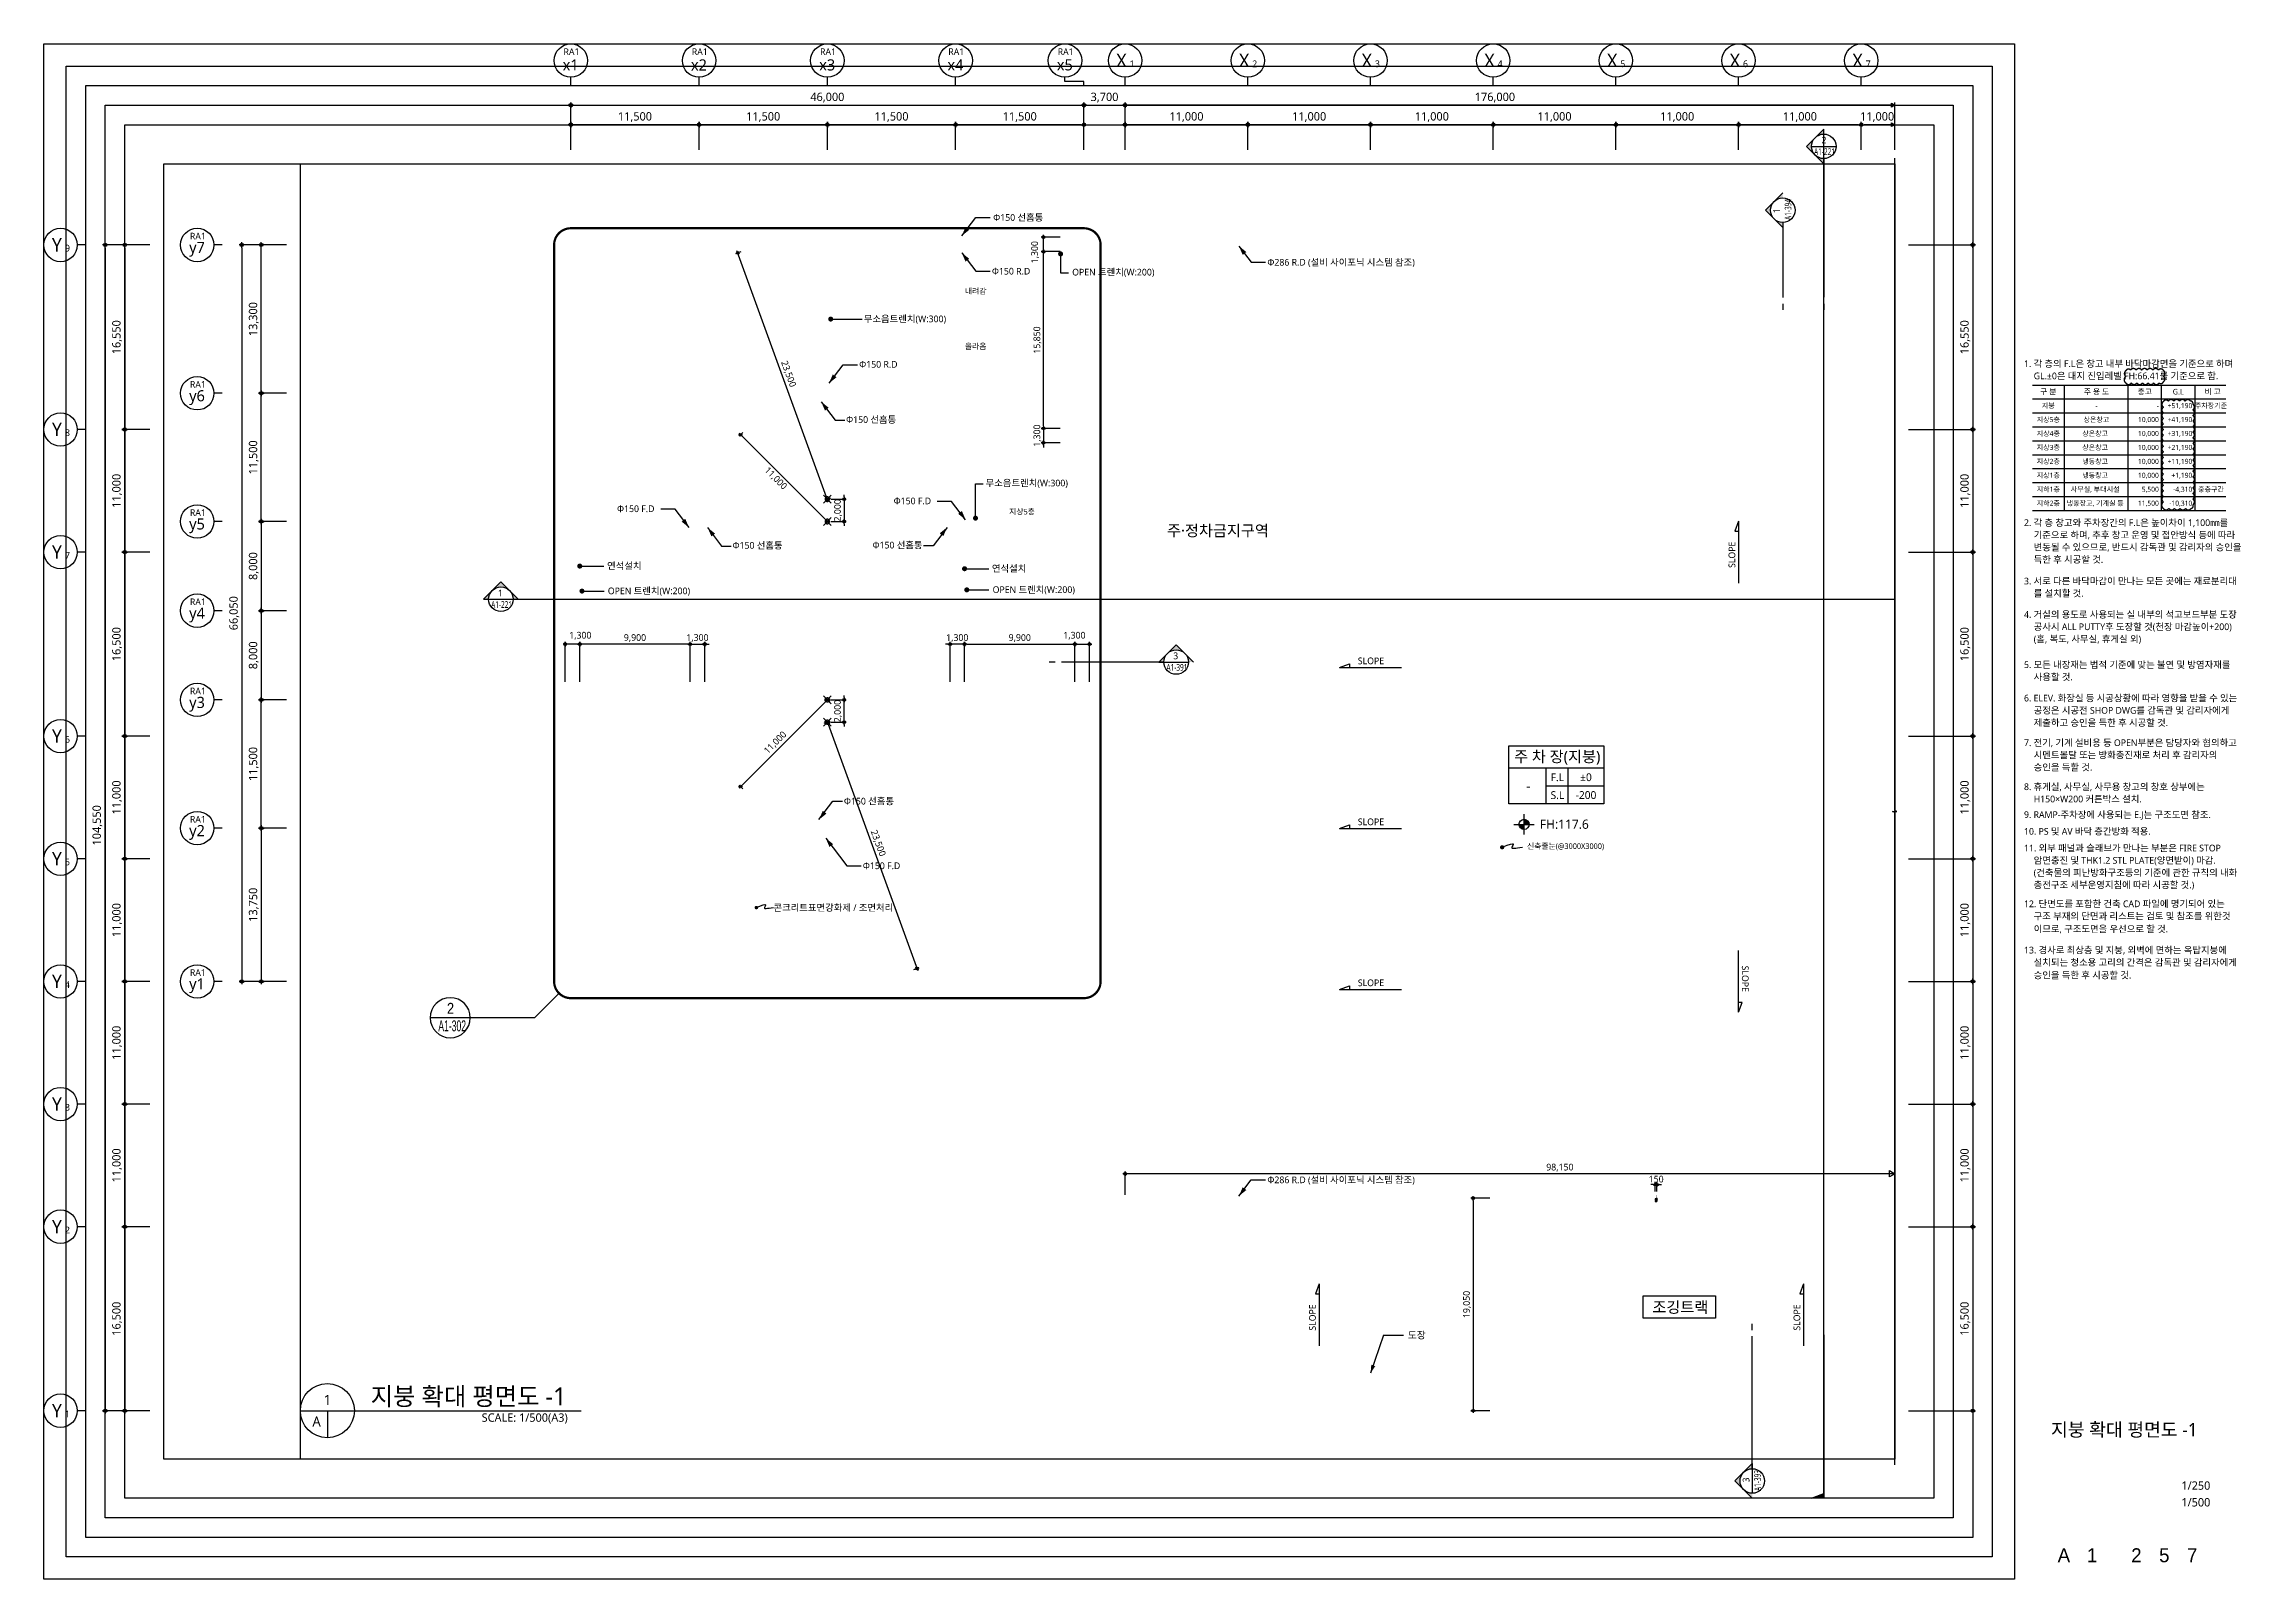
# Model space of a CAD drawing. Header units: millimetres. Extents: x 45782458 to 46215946, y 191740 to 1509539.
# Drawn here: x 45801022 to 45997585, y 191740 to 329440 of the extents above; entities that cross this region are included whole.
import ezdxf
from ezdxf.enums import TextEntityAlignment as Align

# ---------------------------------------------------------------- set-up
doc = ezdxf.new("R2010")
doc.units = ezdxf.units.MM
doc.header["$LTSCALE"] = 1000
doc.header["$MEASUREMENT"] = 0
doc.header["$PDSIZE"] = -10
for name, pattern in [('ACAD_ISO03W100', [30, 12, -18]), ('HID', [2.5, 1.5, -1]), ('SYM$0$DASHDOT', [1, 0.5, -0.25, 0, -0.25])]:
    doc.linetypes.add(name, pattern=pattern)
doc.layers.get('0').update_dxf_attribs({"linetype": 'CONTINUOUS'})
doc.layers.get('Defpoints').update_dxf_attribs({"color": 171, "linetype": 'CONTINUOUS'})
for name, color, linetype in [('DIM', 7, 'CONTINUOUS'), ('LED', 7, 'CONTINUOUS'), ('NDIM', 7, 'CONTINUOUS'), ('SYM', 7, 'CONTINUOUS'), ('SYM(AXIS)', 7, 'CONTINUOUS'), ('SYM(STAIR)', 251, 'CONTINUOUS'), ('SYM(단차_HATCH)', 252, 'CONTINUOUS'), ('SYM(단차_LINE)', 2, 'CONTINUOUS'), ('SYMBOL', 7, 'CONTINUOUS'), ('TEXT', 3, 'CONTINUOUS'), ('TEXT(AXIS)', 2, 'CONTINUOUS'), ('TEXT(MIN)', 7, 'CONTINUOUS'), ('TEXT(노트)', 7, 'CONTINUOUS'), ('TEXT(실명)', 3, 'CONTINUOUS'), ('TEXT-TITLE', 6, 'CONTINUOUS'), ('TEXT-기입', 6, 'CONTINUOUS'), ('TITLE', 7, 'CONTINUOUS'), ('구간정리', 6, 'CONTINUOUS'), ('구간정리-TEXT', 3, 'CONTINUOUS')]:
    doc.layers.add(name, color=color, linetype=linetype)
doc.layers.add('VE변경사항적용-20220616', color=10, linetype='CONTINUOUS', plot=False)
doc.styles.add('CGS', font='cgse', dxfattribs={"bigfont": 'cgs'})
doc.styles.add('SYM$0$ARIAL', font='arial.ttf')
doc.styles.add('SYM$0$돋움', font='', dxfattribs={"width": 0.9})
doc.styles.add('TE', font='malgun_0.ttf')
doc.styles.add('궁서체', font='')
doc.styles.add('나눔바른고딕', font='NanumBarunGothic.ttf')
doc.styles.get('SYM$0$돋움').set_extended_font_data('Dotum')
doc.styles.get('궁서체').set_extended_font_data('GungsuhChe')
doc.dimstyles.new('BA', dxfattribs={"dimscale": 500, "dimtxt": 3, "dimasz": 1, "dimexe": 1, "dimexo": 5, "dimgap": 0.9, "dimtad": 1, "dimdec": 0, "dimdsep": 46, "dimlunit": 6, "dimtxsty": 'TE', "dimblk": 'DDD', "dimcen": 2.5, "dimclrd": 256, "dimclre": 256, "dimclrt": 3, "dimazin": 2, "dimtfac": 1, "dimtdec": 0, "dimtix": 1, "dimtmove": 2, "dimatfit": 3, "dimldrblk": 'DDD', "dimfxl": 1, "dimtolj": 1, "dimtzin": 0, "dimarcsym": 2})
doc.dimstyles.new('CPDIM1', dxfattribs={"dimtxt": 3, "dimasz": 2.5, "dimexe": 1.25, "dimexo": 5, "dimgap": 1.5, "dimtad": 1, "dimdec": 0, "dimzin": 1, "dimdsep": 46, "dimlunit": 6, "dimtxsty": '궁서체', "dimblk1": 'Z_DOT', "dimblk2": 'Z_DOT', "dimsah": 1, "dimcen": 2.5, "dimadec": 0, "dimazin": 0, "dimtfac": 1, "dimtdec": 0, "dimtix": 1, "dimtmove": 2, "dimatfit": 3, "dimldrblk": 'Z_DOT', "dimfxl": 1, "dimtolj": 1, "dimtzin": 1, "dimarcsym": 0})

msp = doc.modelspace()

# ---------------------------------------------------------------- texts
at = {"layer": 'NDIM', "color": 3, "ltscale": 0.4, "attachment_point": 5, "style": 'TE'}
for s, insert, char_height in [('\\A1;176,000', (45931127.1, 324617.6), 750), ('\\A1;11,000', (45965397.2, 322867.6), 750), ('\\A1;98,150', (45936951.3, 228643.3), 600)]:
    msp.add_mtext(s, dxfattribs=dict(at, insert=insert, char_height=char_height))
at = {"layer": 'SYMBOL', "style": '나눔바른고딕'}
msp.add_text('FH:117.6', height=825, dxfattribs=at).set_placement((45935156, 259038.5))
at = {"layer": 'TEXT', "style": '나눔바른고딕'}
msp.add_text('지붕 확대 평면도 -1', height=1600, dxfattribs=at).set_placement((45830324.3, 207336.2))
for s, p in [('1', (45826446.6, 207821)), ('A', (45825476.9, 205881.6))]:
    msp.add_text(s, height=900, dxfattribs=at).set_placement(p, align=Align.MIDDLE)
msp.add_text('SCALE: 1/500(A3)', height=750, dxfattribs=at).set_placement((45847994.8, 206608.9), align=Align.TOP_RIGHT)
at = {"layer": 'TEXT(AXIS)', "style": '나눔바른고딕'}
for p in [(45848331.7, 328734.7), (45859831.7, 328734.7), (45871331.7, 328734.7), (45882831.7, 328734.7), (45892638.4, 328734.7), (45814831.7, 312195.9), (45814831.7, 298895.9), (45814831.7, 287395.9), (45814831.7, 279395.9), (45814831.7, 271395.9), (45814831.7, 259895.9), (45814831.7, 246145.9)]:
    msp.add_text('RA1', height=600, dxfattribs=at).set_placement(p, align=Align.MIDDLE_CENTER)
for s, height, p in [('X', 1200, (45897643.2, 327950.1)), ('X', 1200, (45908643.2, 327950.1)), ('X', 1200, (45919643.2, 327950.1)), ('X', 1200, (45930643.2, 327950.1)), ('X', 1200, (45941643.2, 327950.1)), ('X', 1200, (45952643.2, 327950.1)), ('X', 1200, (45963643.2, 327950.1)), ('x1', 1000, (45848255.6, 327552.7)), ('x2', 1000, (45859755.6, 327552.7)), ('x3', 1000, (45871255.6, 327552.7)), ('x4', 1000, (45882755.6, 327552.7)), ('x5', 1000, (45892562.3, 327552.7)), ('1', 600, (45898591.3, 327650.2)), ('2', 600, (45909591.3, 327650.2)), ('3', 600, (45920591.3, 327650.2)), ('4', 600, (45931591.3, 327650.2)), ('5', 600, (45942591.3, 327650.2)), ('6', 600, (45953591.3, 327650.2)), ('7', 600, (45964591.3, 327650.2)), ('Y', 1200, (45802193.2, 311411.3)), ('9', 600, (45803141.3, 311111.4)), ('y7', 1000, (45814755.6, 311013.9)), ('y6', 1000, (45814755.6, 297713.9)), ('Y', 1200, (45802193.2, 294861.3)), ('8', 600, (45803141.3, 294561.4)), ('y5', 1000, (45814755.6, 286213.9)), ('Y', 1200, (45802193.2, 283861.3)), ('7', 600, (45803141.3, 283561.4)), ('y4', 1000, (45814755.6, 278213.9)), ('y3', 1000, (45814755.6, 270213.9)), ('Y', 1200, (45802193.2, 267361.3)), ('6', 600, (45803141.3, 267061.4)), ('y2', 1000, (45814755.6, 258713.9)), ('Y', 1200, (45802193.2, 256361.3)), ('5', 600, (45803141.3, 256061.4)), ('Y', 1200, (45802193.2, 245361.3)), ('4', 600, (45803141.3, 245061.4)), ('y1', 1000, (45814755.6, 244963.9)), ('Y', 1200, (45802193.2, 234361.3)), ('3', 600, (45803141.3, 234061.4)), ('Y', 1200, (45802193.2, 223361.3)), ('2', 600, (45803141.3, 223061.4)), ('Y', 1200, (45802193.2, 206861.3)), ('1', 600, (45803141.3, 206561.4))]:
    msp.add_text(s, height=height, dxfattribs=at).set_placement(p, align=Align.MIDDLE)
at = {"layer": 'TEXT(MIN)', "style": '나눔바른고딕'}
for p in [(45890634.1, 313866.5), (45877447.6, 295743.5), (45867260.1, 284456.9), (45879811.5, 284481.9), (45877247.6, 261517.5)]:
    msp.add_text('Φ150 선홈통', height=600, dxfattribs=at).set_placement(p, align=Align.MIDDLE_RIGHT)
for s, height, p in [('Φ150 R.D', 600, (45886026.3, 309048.6)), ('OPEN 트렌치(W:200)', 600, (45893221.8, 308964.1)), ('Φ286 R.D (설비 사이포닉 시스템 참조)', 600, (45910724.5, 309848.6)), ('내려감', 500, (45883606.2, 307265)), ('무소음트렌치(W:300)', 600, (45874538.3, 304771.6)), ('Φ150 R.D', 600, (45874126.3, 300693.1)), ('올라옴', 500, (45883606.2, 302315)), ('무소음트렌치(W:300)', 600, (45885458.7, 290051.2)), ('Φ150 F.D', 600, (45852415.2, 287744)), ('Φ150 F.D', 600, (45877215.2, 288444)), ('지상5층', 500, (45887573.5, 287483.5)), ('연석설치', 600, (45851522.7, 282620.2)), ('연석설치', 600, (45886022.7, 282385.8)), ('OPEN 트렌치(W:200)', 600, (45851591, 280376.8)), ('OPEN 트렌치(W:200)', 600, (45886091, 280487.8)), ('SLOPE', 600, (45918833.2, 274100)), ('SLOPE', 600, (45918833.2, 259662.5)), ('신축줄눈(@3000X3000)', 500, (45934002.5, 257482.7)), ('Φ150 F.D', 600, (45874453.7, 255723.2)), ('콘크리트표면강화제 / 조면처리', 600, (45866437.7, 251972.7)), ('SLOPE', 600, (45918833.2, 245225)), ('Φ286 R.D (설비 사이포닉 시스템 참조)', 600, (45910724.5, 227554))]:
    msp.add_text(s, height=height, dxfattribs=at).set_placement(p, align=Align.MIDDLE_LEFT)
for rotation, p in [(90, (45952373.6, 282435.7)), (270, (45953571, 246767)), (90, (45914766.9, 214030.5)), (90, (45958201.4, 214030.5))]:
    msp.add_text('SLOPE', height=600, rotation=rotation, dxfattribs=at).set_placement(p, align=Align.MIDDLE_LEFT)
at = {"layer": 'TEXT(노트)', "style": '나눔바른고딕'}
for s, p in [('2', (45960406.3, 320503)), ('1', (45841733.5, 279883.5)), ('3', (45902281.6, 274252.1))]:
    msp.add_text(s, height=600, dxfattribs=at).set_placement(p)
at = {"layer": 'TEXT(노트)', "style": '나눔바른고딕', "width": 0.6}
for s, p in [('A1-221', (45959740.3, 319472.5)), ('A1-221', (45841125.8, 278853.1)), ('A1-391', (45901673.9, 273221.7))]:
    msp.add_text(s, height=600, dxfattribs=at).set_placement(p)
at = {"layer": 'TEXT(노트)', "style": '나눔바른고딕'}
for s, p in [('1', (45956678, 314252.6)), ('3', (45953946.3, 200412.4))]:
    msp.add_text(s, height=600, rotation=90, dxfattribs=at).set_placement(p)
at = {"layer": 'TEXT(노트)', "style": '나눔바른고딕', "width": 0.6}
for s, p in [('A1-394', (45957708.4, 313644.8)), ('A1-393', (45954976.7, 199645.8))]:
    msp.add_text(s, height=600, rotation=90, dxfattribs=at).set_placement(p)
at = {"layer": 'TEXT(노트)', "style": '나눔바른고딕'}
msp.add_text('도장', height=625, dxfattribs=at).set_placement((45923316.5, 213631), align=Align.MIDDLE_LEFT)
at = {"layer": 'TEXT(실명)', "style": '나눔바른고딕'}
for s, p in [('주·정차금지구역', (45906295.1, 285794.4)), ('주 차 장(지붕)', (45936714.2, 265472.1)), ('조깅트랙', (45947755.1, 216144.4))]:
    msp.add_text(s, height=1000, dxfattribs=at).set_placement(p, align=Align.MIDDLE)
at = {"layer": 'TEXT-TITLE', "style": '나눔바른고딕'}
msp.add_text('지붕 확대 평면도 -1', height=1200, dxfattribs=at).set_placement((45987564.3, 204548), align=Align.CENTER)
at = {"layer": 'TEXT-기입', "style": '나눔바른고딕'}
for s, height, p in [('±0', 700, (45939292.6, 263665.9)), ('-', 900, (45934117.8, 262891.3)), ('-200', 700, (45939292.6, 262065.9))]:
    msp.add_text(s, height=height, dxfattribs=at).set_placement(p, align=Align.MIDDLE)
for s, p in [('1/250', (45992673.2, 199534.9)), ('1/500', (45992673.2, 198034.9))]:
    msp.add_text(s, height=750, dxfattribs=at).set_placement(p, align=Align.BOTTOM_LEFT)
at = {"layer": 'TEXT-기입', "style": 'CGS'}
for s, p in [('A', (45982141.7, 193884.9)), ('1', (45984673.1, 193884.9)), ('2', (45988641.7, 193884.9)), ('5', (45991141.7, 193884.9)), ('7', (45993641.7, 193884.9))]:
    msp.add_text(s, height=1250, dxfattribs=at).set_placement(p, align=Align.MIDDLE_CENTER)

# ---------------------------------------------------------------- blocks, each defined once
blk = doc.blocks.new('A$C2F20087E')
at = {"layer": 'SYM(AXIS)'}
blk.add_line((600, 0), (600, 300), dxfattribs=at)
blk.add_circle((600, 900), 600, dxfattribs=at)
blk = doc.blocks.new('DDD')
at = {"layer": 'DIM', "color": 0}
for p, q in [((-1, 0), (1, 0)), ((0, -1), (0, 1))]:
    blk.add_line(p, q, dxfattribs=at)
for radius in [0.6, 0.3]:
    blk.add_circle((0, 0), radius, dxfattribs=at)
blk = doc.blocks.new('*D171')
at = {"layer": 'Defpoints', "color": 0, "ltscale": 0.4, "transparency": 16777216}
for p in [(45811772, 223351), (45808272, 206851), (45811772, 206851)]:
    blk.add_point(p, dxfattribs=at)
at = {"layer": 'NDIM', "lineweight": -2, "ltscale": 0.4, "transparency": 16777216}
for p, q in [((45810522, 223351), (45808022, 223351)), ((45808272, 223101), (45808272, 207101)), ((45810522, 206851), (45808022, 206851))]:
    blk.add_line(p, q, dxfattribs=at)
at = {"layer": 'NDIM', "lineweight": -2, "ltscale": 0.4, "transparency": 16777216, "xscale": 250, "yscale": 250, "zscale": 250}
for p, rotation in [((45808272, 223351), 90), ((45808272, 206851), 270)]:
    blk.add_blockref('DDD', p, dxfattribs=dict(at, rotation=rotation))
at = {"layer": 'NDIM', "color": 3, "ltscale": 0.4, "transparency": 16777216, "insert": (45807595, 215101), "char_height": 750, "attachment_point": 5, "rotation": 90, "style": 'TE'}
blk.add_mtext('\\A1;16,500', dxfattribs=at)
blk = doc.blocks.new('*D172')
at = {"layer": 'Defpoints', "color": 0, "ltscale": 0.4, "transparency": 16777216}
for p in [(45811772, 234351), (45808272, 223351), (45811772, 223351)]:
    blk.add_point(p, dxfattribs=at)
at = {"layer": 'NDIM', "lineweight": -2, "ltscale": 0.4, "transparency": 16777216}
for p, q in [((45810522, 234351), (45808022, 234351)), ((45808272, 234101), (45808272, 223601)), ((45810522, 223351), (45808022, 223351))]:
    blk.add_line(p, q, dxfattribs=at)
at = {"layer": 'NDIM', "lineweight": -2, "ltscale": 0.4, "transparency": 16777216, "xscale": 250, "yscale": 250, "zscale": 250}
for p, rotation in [((45808272, 234351), 90), ((45808272, 223351), 270)]:
    blk.add_blockref('DDD', p, dxfattribs=dict(at, rotation=rotation))
at = {"layer": 'NDIM', "color": 3, "ltscale": 0.4, "transparency": 16777216, "insert": (45807595, 228851), "char_height": 750, "attachment_point": 5, "rotation": 90, "style": 'TE'}
blk.add_mtext('\\A1;11,000', dxfattribs=at)
blk = doc.blocks.new('*D173')
at = {"layer": 'Defpoints', "color": 0, "ltscale": 0.4, "transparency": 16777216}
for p in [(45811772, 245351), (45808272, 234351), (45811772, 234351)]:
    blk.add_point(p, dxfattribs=at)
at = {"layer": 'NDIM', "lineweight": -2, "ltscale": 0.4, "transparency": 16777216}
for p, q in [((45810522, 245351), (45808022, 245351)), ((45808272, 245101), (45808272, 234601)), ((45810522, 234351), (45808022, 234351))]:
    blk.add_line(p, q, dxfattribs=at)
at = {"layer": 'NDIM', "lineweight": -2, "ltscale": 0.4, "transparency": 16777216, "xscale": 250, "yscale": 250, "zscale": 250}
for p, rotation in [((45808272, 245351), 90), ((45808272, 234351), 270)]:
    blk.add_blockref('DDD', p, dxfattribs=dict(at, rotation=rotation))
at = {"layer": 'NDIM', "color": 3, "ltscale": 0.4, "transparency": 16777216, "insert": (45807595, 239851), "char_height": 750, "attachment_point": 5, "rotation": 90, "style": 'TE'}
blk.add_mtext('\\A1;11,000', dxfattribs=at)
blk = doc.blocks.new('*D174')
at = {"layer": 'Defpoints', "color": 0, "ltscale": 0.4, "transparency": 16777216}
for p in [(45811772, 256351), (45808272, 245351), (45811772, 245351)]:
    blk.add_point(p, dxfattribs=at)
at = {"layer": 'NDIM', "lineweight": -2, "ltscale": 0.4, "transparency": 16777216}
for p, q in [((45810522, 256351), (45808022, 256351)), ((45808272, 256101), (45808272, 245601)), ((45810522, 245351), (45808022, 245351))]:
    blk.add_line(p, q, dxfattribs=at)
at = {"layer": 'NDIM', "lineweight": -2, "ltscale": 0.4, "transparency": 16777216, "xscale": 250, "yscale": 250, "zscale": 250}
for p, rotation in [((45808272, 256351), 90), ((45808272, 245351), 270)]:
    blk.add_blockref('DDD', p, dxfattribs=dict(at, rotation=rotation))
at = {"layer": 'NDIM', "color": 3, "ltscale": 0.4, "transparency": 16777216, "insert": (45807595, 250851), "char_height": 750, "attachment_point": 5, "rotation": 90, "style": 'TE'}
blk.add_mtext('\\A1;11,000', dxfattribs=at)
blk = doc.blocks.new('*D175')
at = {"layer": 'Defpoints', "color": 0, "ltscale": 0.4, "transparency": 16777216}
for p in [(45811772, 267351), (45808272, 256351), (45811772, 256351)]:
    blk.add_point(p, dxfattribs=at)
at = {"layer": 'NDIM', "lineweight": -2, "ltscale": 0.4, "transparency": 16777216}
for p, q in [((45810522, 267351), (45808022, 267351)), ((45808272, 267101), (45808272, 256601)), ((45810522, 256351), (45808022, 256351))]:
    blk.add_line(p, q, dxfattribs=at)
at = {"layer": 'NDIM', "lineweight": -2, "ltscale": 0.4, "transparency": 16777216, "xscale": 250, "yscale": 250, "zscale": 250}
for p, rotation in [((45808272, 267351), 90), ((45808272, 256351), 270)]:
    blk.add_blockref('DDD', p, dxfattribs=dict(at, rotation=rotation))
at = {"layer": 'NDIM', "color": 3, "ltscale": 0.4, "transparency": 16777216, "insert": (45807595, 261851), "char_height": 750, "attachment_point": 5, "rotation": 90, "style": 'TE'}
blk.add_mtext('\\A1;11,000', dxfattribs=at)
blk = doc.blocks.new('*D176')
at = {"layer": 'Defpoints', "color": 0, "ltscale": 0.4, "transparency": 16777216}
for p in [(45811772, 283851), (45808272, 267351), (45811772, 267351)]:
    blk.add_point(p, dxfattribs=at)
at = {"layer": 'NDIM', "lineweight": -2, "ltscale": 0.4, "transparency": 16777216}
for p, q in [((45810522, 283851), (45808022, 283851)), ((45808272, 283601), (45808272, 267601)), ((45810522, 267351), (45808022, 267351))]:
    blk.add_line(p, q, dxfattribs=at)
at = {"layer": 'NDIM', "lineweight": -2, "ltscale": 0.4, "transparency": 16777216, "xscale": 250, "yscale": 250, "zscale": 250}
for p, rotation in [((45808272, 283851), 90), ((45808272, 267351), 270)]:
    blk.add_blockref('DDD', p, dxfattribs=dict(at, rotation=rotation))
at = {"layer": 'NDIM', "color": 3, "ltscale": 0.4, "transparency": 16777216, "insert": (45807595, 275601), "char_height": 750, "attachment_point": 5, "rotation": 90, "style": 'TE'}
blk.add_mtext('\\A1;16,500', dxfattribs=at)
blk = doc.blocks.new('*D177')
at = {"layer": 'Defpoints', "color": 0, "ltscale": 0.4, "transparency": 16777216}
for p in [(45811772, 294851), (45808272, 283851), (45811772, 283851)]:
    blk.add_point(p, dxfattribs=at)
at = {"layer": 'NDIM', "lineweight": -2, "ltscale": 0.4, "transparency": 16777216}
for p, q in [((45810522, 294851), (45808022, 294851)), ((45808272, 294601), (45808272, 284101)), ((45810522, 283851), (45808022, 283851))]:
    blk.add_line(p, q, dxfattribs=at)
at = {"layer": 'NDIM', "lineweight": -2, "ltscale": 0.4, "transparency": 16777216, "xscale": 250, "yscale": 250, "zscale": 250}
for p, rotation in [((45808272, 294851), 90), ((45808272, 283851), 270)]:
    blk.add_blockref('DDD', p, dxfattribs=dict(at, rotation=rotation))
at = {"layer": 'NDIM', "color": 3, "ltscale": 0.4, "transparency": 16777216, "insert": (45807595, 289351), "char_height": 750, "attachment_point": 5, "rotation": 90, "style": 'TE'}
blk.add_mtext('\\A1;11,000', dxfattribs=at)
blk = doc.blocks.new('*D178')
at = {"layer": 'Defpoints', "color": 0, "ltscale": 0.4, "transparency": 16777216}
for p in [(45811772, 311401), (45808272, 294851), (45811772, 294851)]:
    blk.add_point(p, dxfattribs=at)
at = {"layer": 'NDIM', "lineweight": -2, "ltscale": 0.4, "transparency": 16777216}
for p, q in [((45810522, 311401), (45808022, 311401)), ((45808272, 311151), (45808272, 295101)), ((45810522, 294851), (45808022, 294851))]:
    blk.add_line(p, q, dxfattribs=at)
at = {"layer": 'NDIM', "lineweight": -2, "ltscale": 0.4, "transparency": 16777216, "xscale": 250, "yscale": 250, "zscale": 250}
for p, rotation in [((45808272, 311401), 90), ((45808272, 294851), 270)]:
    blk.add_blockref('DDD', p, dxfattribs=dict(at, rotation=rotation))
at = {"layer": 'NDIM', "color": 3, "ltscale": 0.4, "transparency": 16777216, "insert": (45807595, 303126), "char_height": 750, "attachment_point": 5, "rotation": 90, "style": 'TE'}
blk.add_mtext('\\A1;16,550', dxfattribs=at)
blk = doc.blocks.new('*D179')
at = {"layer": 'Defpoints', "color": 0, "ltscale": 0.4, "transparency": 16777216}
for p in [(45811772, 311401), (45806522, 206851), (45811772, 206851)]:
    blk.add_point(p, dxfattribs=at)
at = {"layer": 'NDIM', "lineweight": -2, "ltscale": 0.4, "transparency": 16777216}
for p, q in [((45810522, 311401), (45806272, 311401)), ((45806522, 311151), (45806522, 207101)), ((45810522, 206851), (45806272, 206851))]:
    blk.add_line(p, q, dxfattribs=at)
at = {"layer": 'NDIM', "lineweight": -2, "ltscale": 0.4, "transparency": 16777216, "xscale": 250, "yscale": 250, "zscale": 250}
for p, rotation in [((45806522, 311401), 90), ((45806522, 206851), 270)]:
    blk.add_blockref('DDD', p, dxfattribs=dict(at, rotation=rotation))
at = {"layer": 'NDIM', "color": 3, "ltscale": 0.4, "transparency": 16777216, "insert": (45805828, 259351), "char_height": 750, "attachment_point": 5, "rotation": 90, "style": 'TE'}
blk.add_mtext('\\A1;104,550', dxfattribs=at)
blk = doc.blocks.new('*D180')
at = {"layer": 'Defpoints', "color": 0, "ltscale": 0.4, "transparency": 16777216}
for p in [(45824022, 286601), (45820522, 278601), (45824022, 278601)]:
    blk.add_point(p, dxfattribs=at)
at = {"layer": 'NDIM', "lineweight": -2, "ltscale": 0.4, "transparency": 16777216}
for p, q in [((45822772, 286601), (45820272, 286601)), ((45820522, 286351), (45820522, 278851)), ((45822772, 278601), (45820272, 278601))]:
    blk.add_line(p, q, dxfattribs=at)
at = {"layer": 'NDIM', "lineweight": -2, "ltscale": 0.4, "transparency": 16777216, "xscale": 250, "yscale": 250, "zscale": 250}
for p, rotation in [((45820522, 286601), 90), ((45820522, 278601), 270)]:
    blk.add_blockref('DDD', p, dxfattribs=dict(at, rotation=rotation))
at = {"layer": 'NDIM', "color": 3, "ltscale": 0.4, "transparency": 16777216, "insert": (45819847, 282601), "char_height": 750, "attachment_point": 5, "rotation": 90, "style": 'TE'}
blk.add_mtext('\\A1;8,000', dxfattribs=at)
blk = doc.blocks.new('*D181')
at = {"layer": 'Defpoints', "color": 0, "ltscale": 0.4, "transparency": 16777216}
for p in [(45824022, 278601), (45820522, 270601), (45824022, 270601)]:
    blk.add_point(p, dxfattribs=at)
at = {"layer": 'NDIM', "lineweight": -2, "ltscale": 0.4, "transparency": 16777216}
for p, q in [((45822772, 278601), (45820272, 278601)), ((45820522, 278351), (45820522, 270851)), ((45822772, 270601), (45820272, 270601))]:
    blk.add_line(p, q, dxfattribs=at)
at = {"layer": 'NDIM', "lineweight": -2, "ltscale": 0.4, "transparency": 16777216, "xscale": 250, "yscale": 250, "zscale": 250}
for p, rotation in [((45820522, 278601), 90), ((45820522, 270601), 270)]:
    blk.add_blockref('DDD', p, dxfattribs=dict(at, rotation=rotation))
at = {"layer": 'NDIM', "color": 3, "ltscale": 0.4, "transparency": 16777216, "insert": (45819847, 274601), "char_height": 750, "attachment_point": 5, "rotation": 90, "style": 'TE'}
blk.add_mtext('\\A1;8,000', dxfattribs=at)
blk = doc.blocks.new('*D182')
at = {"layer": 'Defpoints', "color": 0, "ltscale": 0.4, "transparency": 16777216}
for p in [(45820522, 298101), (45824022, 298101), (45824022, 286601)]:
    blk.add_point(p, dxfattribs=at)
at = {"layer": 'NDIM', "lineweight": -2, "ltscale": 0.4, "transparency": 16777216}
for p, q in [((45822772, 298101), (45820272, 298101)), ((45820522, 286851), (45820522, 297851)), ((45822772, 286601), (45820272, 286601))]:
    blk.add_line(p, q, dxfattribs=at)
at = {"layer": 'NDIM', "lineweight": -2, "ltscale": 0.4, "transparency": 16777216, "xscale": 250, "yscale": 250, "zscale": 250}
for p, rotation in [((45820522, 298101), 90), ((45820522, 286601), 270)]:
    blk.add_blockref('DDD', p, dxfattribs=dict(at, rotation=rotation))
at = {"layer": 'NDIM', "color": 3, "ltscale": 0.4, "transparency": 16777216, "insert": (45819845, 292351), "char_height": 750, "attachment_point": 5, "rotation": 90, "style": 'TE'}
blk.add_mtext('\\A1;11,500', dxfattribs=at)
blk = doc.blocks.new('*D183')
at = {"layer": 'Defpoints', "color": 0, "ltscale": 0.4, "transparency": 16777216}
for p in [(45820522, 311401), (45824022, 311401), (45824022, 298101)]:
    blk.add_point(p, dxfattribs=at)
at = {"layer": 'NDIM', "lineweight": -2, "ltscale": 0.4, "transparency": 16777216}
for p, q in [((45822772, 311401), (45820272, 311401)), ((45820522, 298351), (45820522, 311151)), ((45822772, 298101), (45820272, 298101))]:
    blk.add_line(p, q, dxfattribs=at)
at = {"layer": 'NDIM', "lineweight": -2, "ltscale": 0.4, "transparency": 16777216, "xscale": 250, "yscale": 250, "zscale": 250}
for p, rotation in [((45820522, 311401), 90), ((45820522, 298101), 270)]:
    blk.add_blockref('DDD', p, dxfattribs=dict(at, rotation=rotation))
at = {"layer": 'NDIM', "color": 3, "ltscale": 0.4, "transparency": 16777216, "insert": (45819845, 304751), "char_height": 750, "attachment_point": 5, "rotation": 90, "style": 'TE'}
blk.add_mtext('\\A1;13,300', dxfattribs=at)
blk = doc.blocks.new('*D184')
at = {"layer": 'Defpoints', "color": 0, "ltscale": 0.4, "transparency": 16777216}
for p in [(45820522, 270601), (45824022, 270601), (45824022, 259101)]:
    blk.add_point(p, dxfattribs=at)
at = {"layer": 'NDIM', "lineweight": -2, "ltscale": 0.4, "transparency": 16777216}
for p, q in [((45822772, 270601), (45820272, 270601)), ((45820522, 259351), (45820522, 270351)), ((45822772, 259101), (45820272, 259101))]:
    blk.add_line(p, q, dxfattribs=at)
at = {"layer": 'NDIM', "lineweight": -2, "ltscale": 0.4, "transparency": 16777216, "xscale": 250, "yscale": 250, "zscale": 250}
for p, rotation in [((45820522, 270601), 90), ((45820522, 259101), 270)]:
    blk.add_blockref('DDD', p, dxfattribs=dict(at, rotation=rotation))
at = {"layer": 'NDIM', "color": 3, "ltscale": 0.4, "transparency": 16777216, "insert": (45819845, 264851), "char_height": 750, "attachment_point": 5, "rotation": 90, "style": 'TE'}
blk.add_mtext('\\A1;11,500', dxfattribs=at)
blk = doc.blocks.new('*D185')
at = {"layer": 'Defpoints', "color": 0, "ltscale": 0.4, "transparency": 16777216}
for p in [(45824022, 259101), (45820522, 245351), (45824022, 245351)]:
    blk.add_point(p, dxfattribs=at)
at = {"layer": 'NDIM', "lineweight": -2, "ltscale": 0.4, "transparency": 16777216}
for p, q in [((45822772, 259101), (45820272, 259101)), ((45820522, 258851), (45820522, 245601)), ((45822772, 245351), (45820272, 245351))]:
    blk.add_line(p, q, dxfattribs=at)
at = {"layer": 'NDIM', "lineweight": -2, "ltscale": 0.4, "transparency": 16777216, "xscale": 250, "yscale": 250, "zscale": 250}
for p, rotation in [((45820522, 259101), 90), ((45820522, 245351), 270)]:
    blk.add_blockref('DDD', p, dxfattribs=dict(at, rotation=rotation))
at = {"layer": 'NDIM', "color": 3, "ltscale": 0.4, "transparency": 16777216, "insert": (45819845, 252226), "char_height": 750, "attachment_point": 5, "rotation": 90, "style": 'TE'}
blk.add_mtext('\\A1;13,750', dxfattribs=at)
blk = doc.blocks.new('*D186')
at = {"layer": 'Defpoints', "color": 0, "ltscale": 0.4, "transparency": 16777216}
for p in [(45824022, 311401), (45818772, 245351), (45824022, 245351)]:
    blk.add_point(p, dxfattribs=at)
at = {"layer": 'NDIM', "lineweight": -2, "ltscale": 0.4, "transparency": 16777216}
for p, q in [((45822772, 311401), (45818522, 311401)), ((45818772, 311151), (45818772, 245601)), ((45822772, 245351), (45818522, 245351))]:
    blk.add_line(p, q, dxfattribs=at)
at = {"layer": 'NDIM', "lineweight": -2, "ltscale": 0.4, "transparency": 16777216, "xscale": 250, "yscale": 250, "zscale": 250}
for p, rotation in [((45818772, 311401), 90), ((45818772, 245351), 270)]:
    blk.add_blockref('DDD', p, dxfattribs=dict(at, rotation=rotation))
at = {"layer": 'NDIM', "color": 3, "ltscale": 0.4, "transparency": 16777216, "insert": (45818097, 278376), "char_height": 750, "attachment_point": 5, "rotation": 90, "style": 'TE'}
blk.add_mtext('\\A1;66,050', dxfattribs=at)
blk = doc.blocks.new('*D271')
at = {"layer": 'Defpoints', "color": 0, "ltscale": 0.4, "transparency": 16777216}
for p in [(45882772, 322190), (45882772, 318690), (45894272, 318690)]:
    blk.add_point(p, dxfattribs=at)
at = {"layer": 'NDIM', "lineweight": -2, "ltscale": 0.4, "transparency": 16777216}
for p, q in [((45882772, 319940), (45882772, 322440)), ((45894272, 319940), (45894272, 322440)), ((45894022, 322190), (45883022, 322190))]:
    blk.add_line(p, q, dxfattribs=at)
at = {"layer": 'NDIM', "lineweight": -2, "ltscale": 0.4, "transparency": 16777216, "xscale": 250, "yscale": 250, "zscale": 250, "rotation": 180}
blk.add_blockref('DDD', (45882772, 322190), dxfattribs=at)
at = {"layer": 'NDIM', "lineweight": -2, "ltscale": 0.4, "transparency": 16777216, "xscale": 250, "yscale": 250, "zscale": 250}
blk.add_blockref('DDD', (45894272, 322190), dxfattribs=at)
at = {"layer": 'NDIM', "color": 3, "ltscale": 0.4, "transparency": 16777216, "insert": (45888522, 322868), "char_height": 750, "attachment_point": 5, "style": 'TE'}
blk.add_mtext('\\A1;11,500', dxfattribs=at)
blk = doc.blocks.new('*D272')
at = {"layer": 'Defpoints', "color": 0, "ltscale": 0.4, "transparency": 16777216}
for p in [(45871272, 322190), (45871272, 318690), (45882772, 318690)]:
    blk.add_point(p, dxfattribs=at)
at = {"layer": 'NDIM', "lineweight": -2, "ltscale": 0.4, "transparency": 16777216}
for p, q in [((45871272, 319940), (45871272, 322440)), ((45882772, 319940), (45882772, 322440)), ((45882522, 322190), (45871522, 322190))]:
    blk.add_line(p, q, dxfattribs=at)
at = {"layer": 'NDIM', "lineweight": -2, "ltscale": 0.4, "transparency": 16777216, "xscale": 250, "yscale": 250, "zscale": 250, "rotation": 180}
blk.add_blockref('DDD', (45871272, 322190), dxfattribs=at)
at = {"layer": 'NDIM', "lineweight": -2, "ltscale": 0.4, "transparency": 16777216, "xscale": 250, "yscale": 250, "zscale": 250}
blk.add_blockref('DDD', (45882772, 322190), dxfattribs=at)
at = {"layer": 'NDIM', "color": 3, "ltscale": 0.4, "transparency": 16777216, "insert": (45877022, 322868), "char_height": 750, "attachment_point": 5, "style": 'TE'}
blk.add_mtext('\\A1;11,500', dxfattribs=at)
blk = doc.blocks.new('*D273')
at = {"layer": 'Defpoints', "color": 0, "ltscale": 0.4, "transparency": 16777216}
for p in [(45859772, 322190), (45859772, 318690), (45871272, 318690)]:
    blk.add_point(p, dxfattribs=at)
at = {"layer": 'NDIM', "lineweight": -2, "ltscale": 0.4, "transparency": 16777216}
for p, q in [((45859772, 319940), (45859772, 322440)), ((45871272, 319940), (45871272, 322440)), ((45871022, 322190), (45860022, 322190))]:
    blk.add_line(p, q, dxfattribs=at)
at = {"layer": 'NDIM', "lineweight": -2, "ltscale": 0.4, "transparency": 16777216, "xscale": 250, "yscale": 250, "zscale": 250, "rotation": 180}
blk.add_blockref('DDD', (45859772, 322190), dxfattribs=at)
at = {"layer": 'NDIM', "lineweight": -2, "ltscale": 0.4, "transparency": 16777216, "xscale": 250, "yscale": 250, "zscale": 250}
blk.add_blockref('DDD', (45871272, 322190), dxfattribs=at)
at = {"layer": 'NDIM', "color": 3, "ltscale": 0.4, "transparency": 16777216, "insert": (45865522, 322868), "char_height": 750, "attachment_point": 5, "style": 'TE'}
blk.add_mtext('\\A1;11,500', dxfattribs=at)
blk = doc.blocks.new('*D274')
at = {"layer": 'Defpoints', "color": 0, "ltscale": 0.4, "transparency": 16777216}
for p in [(45848272, 322190), (45848272, 318690), (45859772, 318690)]:
    blk.add_point(p, dxfattribs=at)
at = {"layer": 'NDIM', "lineweight": -2, "ltscale": 0.4, "transparency": 16777216}
for p, q in [((45848272, 319940), (45848272, 322440)), ((45859772, 319940), (45859772, 322440)), ((45859522, 322190), (45848522, 322190))]:
    blk.add_line(p, q, dxfattribs=at)
at = {"layer": 'NDIM', "lineweight": -2, "ltscale": 0.4, "transparency": 16777216, "xscale": 250, "yscale": 250, "zscale": 250, "rotation": 180}
blk.add_blockref('DDD', (45848272, 322190), dxfattribs=at)
at = {"layer": 'NDIM', "lineweight": -2, "ltscale": 0.4, "transparency": 16777216, "xscale": 250, "yscale": 250, "zscale": 250}
blk.add_blockref('DDD', (45859772, 322190), dxfattribs=at)
at = {"layer": 'NDIM', "color": 3, "ltscale": 0.4, "transparency": 16777216, "insert": (45854022, 322868), "char_height": 750, "attachment_point": 5, "style": 'TE'}
blk.add_mtext('\\A1;11,500', dxfattribs=at)
blk = doc.blocks.new('*D275')
at = {"layer": 'Defpoints', "color": 0, "ltscale": 0.4, "transparency": 16777216}
for p in [(45894272, 323940), (45848272, 318690), (45894272, 318690)]:
    blk.add_point(p, dxfattribs=at)
at = {"layer": 'NDIM', "lineweight": -2, "ltscale": 0.4, "transparency": 16777216}
for p, q in [((45848272, 319940), (45848272, 324190)), ((45848522, 323940), (45894022, 323940)), ((45894272, 319940), (45894272, 324190))]:
    blk.add_line(p, q, dxfattribs=at)
at = {"layer": 'NDIM', "lineweight": -2, "ltscale": 0.4, "transparency": 16777216, "xscale": 250, "yscale": 250, "zscale": 250, "rotation": 180}
blk.add_blockref('DDD', (45848272, 323940), dxfattribs=at)
at = {"layer": 'NDIM', "lineweight": -2, "ltscale": 0.4, "transparency": 16777216, "xscale": 250, "yscale": 250, "zscale": 250}
blk.add_blockref('DDD', (45894272, 323940), dxfattribs=at)
at = {"layer": 'NDIM', "color": 3, "ltscale": 0.4, "transparency": 16777216, "insert": (45871272, 324616), "char_height": 750, "attachment_point": 5, "style": 'TE'}
blk.add_mtext('\\A1;46,000', dxfattribs=at)
blk = doc.blocks.new('*D276')
at = {"layer": 'Defpoints', "color": 0, "ltscale": 0.4, "transparency": 16777216}
for p in [(45897972, 323940), (45894272, 318690), (45897972, 318690)]:
    blk.add_point(p, dxfattribs=at)
at = {"layer": 'NDIM', "lineweight": -2, "ltscale": 0.4, "transparency": 16777216}
for p, q in [((45894272, 319940), (45894272, 324190)), ((45894522, 323940), (45897722, 323940)), ((45897972, 319940), (45897972, 324190))]:
    blk.add_line(p, q, dxfattribs=at)
at = {"layer": 'NDIM', "lineweight": -2, "ltscale": 0.4, "transparency": 16777216, "xscale": 250, "yscale": 250, "zscale": 250, "rotation": 180}
blk.add_blockref('DDD', (45894272, 323940), dxfattribs=at)
at = {"layer": 'NDIM', "lineweight": -2, "ltscale": 0.4, "transparency": 16777216, "xscale": 250, "yscale": 250, "zscale": 250}
blk.add_blockref('DDD', (45897972, 323940), dxfattribs=at)
at = {"layer": 'NDIM', "color": 3, "ltscale": 0.4, "transparency": 16777216, "insert": (45896122, 324616), "char_height": 750, "attachment_point": 5, "style": 'TE'}
blk.add_mtext('\\A1;3,700', dxfattribs=at)
blk = doc.blocks.new('*D277')
at = {"layer": 'Defpoints', "color": 0, "ltscale": 0.4, "transparency": 16777216}
for p in [(45897972, 322190), (45897972, 318690), (45908972, 318690)]:
    blk.add_point(p, dxfattribs=at)
at = {"layer": 'NDIM', "lineweight": -2, "ltscale": 0.4, "transparency": 16777216}
for p, q in [((45897972, 319940), (45897972, 322440)), ((45908972, 319940), (45908972, 322440)), ((45908722, 322190), (45898222, 322190))]:
    blk.add_line(p, q, dxfattribs=at)
at = {"layer": 'NDIM', "lineweight": -2, "ltscale": 0.4, "transparency": 16777216, "xscale": 250, "yscale": 250, "zscale": 250, "rotation": 180}
blk.add_blockref('DDD', (45897972, 322190), dxfattribs=at)
at = {"layer": 'NDIM', "lineweight": -2, "ltscale": 0.4, "transparency": 16777216, "xscale": 250, "yscale": 250, "zscale": 250}
blk.add_blockref('DDD', (45908972, 322190), dxfattribs=at)
at = {"layer": 'NDIM', "color": 3, "ltscale": 0.4, "transparency": 16777216, "insert": (45903472, 322868), "char_height": 750, "attachment_point": 5, "style": 'TE'}
blk.add_mtext('\\A1;11,000', dxfattribs=at)
blk = doc.blocks.new('*D278')
at = {"layer": 'Defpoints', "color": 0, "ltscale": 0.4, "transparency": 16777216}
for p in [(45908972, 322190), (45908972, 318690), (45919972, 318690)]:
    blk.add_point(p, dxfattribs=at)
at = {"layer": 'NDIM', "lineweight": -2, "ltscale": 0.4, "transparency": 16777216}
for p, q in [((45908972, 319940), (45908972, 322440)), ((45919972, 319940), (45919972, 322440)), ((45919722, 322190), (45909222, 322190))]:
    blk.add_line(p, q, dxfattribs=at)
at = {"layer": 'NDIM', "lineweight": -2, "ltscale": 0.4, "transparency": 16777216, "xscale": 250, "yscale": 250, "zscale": 250, "rotation": 180}
blk.add_blockref('DDD', (45908972, 322190), dxfattribs=at)
at = {"layer": 'NDIM', "lineweight": -2, "ltscale": 0.4, "transparency": 16777216, "xscale": 250, "yscale": 250, "zscale": 250}
blk.add_blockref('DDD', (45919972, 322190), dxfattribs=at)
at = {"layer": 'NDIM', "color": 3, "ltscale": 0.4, "transparency": 16777216, "insert": (45914472, 322868), "char_height": 750, "attachment_point": 5, "style": 'TE'}
blk.add_mtext('\\A1;11,000', dxfattribs=at)
blk = doc.blocks.new('*D279')
at = {"layer": 'Defpoints', "color": 0, "ltscale": 0.4, "transparency": 16777216}
for p in [(45919972, 322190), (45919972, 318690), (45930972, 318690)]:
    blk.add_point(p, dxfattribs=at)
at = {"layer": 'NDIM', "lineweight": -2, "ltscale": 0.4, "transparency": 16777216}
for p, q in [((45919972, 319940), (45919972, 322440)), ((45930972, 319940), (45930972, 322440)), ((45930722, 322190), (45920222, 322190))]:
    blk.add_line(p, q, dxfattribs=at)
at = {"layer": 'NDIM', "lineweight": -2, "ltscale": 0.4, "transparency": 16777216, "xscale": 250, "yscale": 250, "zscale": 250, "rotation": 180}
blk.add_blockref('DDD', (45919972, 322190), dxfattribs=at)
at = {"layer": 'NDIM', "lineweight": -2, "ltscale": 0.4, "transparency": 16777216, "xscale": 250, "yscale": 250, "zscale": 250}
blk.add_blockref('DDD', (45930972, 322190), dxfattribs=at)
at = {"layer": 'NDIM', "color": 3, "ltscale": 0.4, "transparency": 16777216, "insert": (45925472, 322868), "char_height": 750, "attachment_point": 5, "style": 'TE'}
blk.add_mtext('\\A1;11,000', dxfattribs=at)
blk = doc.blocks.new('*D280')
at = {"layer": 'Defpoints', "color": 0, "ltscale": 0.4, "transparency": 16777216}
for p in [(45930972, 322190), (45930972, 318690), (45941972, 318690)]:
    blk.add_point(p, dxfattribs=at)
at = {"layer": 'NDIM', "lineweight": -2, "ltscale": 0.4, "transparency": 16777216}
for p, q in [((45930972, 319940), (45930972, 322440)), ((45941972, 319940), (45941972, 322440)), ((45941722, 322190), (45931222, 322190))]:
    blk.add_line(p, q, dxfattribs=at)
at = {"layer": 'NDIM', "lineweight": -2, "ltscale": 0.4, "transparency": 16777216, "xscale": 250, "yscale": 250, "zscale": 250, "rotation": 180}
blk.add_blockref('DDD', (45930972, 322190), dxfattribs=at)
at = {"layer": 'NDIM', "lineweight": -2, "ltscale": 0.4, "transparency": 16777216, "xscale": 250, "yscale": 250, "zscale": 250}
blk.add_blockref('DDD', (45941972, 322190), dxfattribs=at)
at = {"layer": 'NDIM', "color": 3, "ltscale": 0.4, "transparency": 16777216, "insert": (45936472, 322868), "char_height": 750, "attachment_point": 5, "style": 'TE'}
blk.add_mtext('\\A1;11,000', dxfattribs=at)
blk = doc.blocks.new('*D281')
at = {"layer": 'Defpoints', "color": 0, "ltscale": 0.4, "transparency": 16777216}
for p in [(45941972, 322190), (45941972, 318690), (45952972, 318690)]:
    blk.add_point(p, dxfattribs=at)
at = {"layer": 'NDIM', "lineweight": -2, "ltscale": 0.4, "transparency": 16777216}
for p, q in [((45941972, 319940), (45941972, 322440)), ((45952972, 319940), (45952972, 322440)), ((45952722, 322190), (45942222, 322190))]:
    blk.add_line(p, q, dxfattribs=at)
at = {"layer": 'NDIM', "lineweight": -2, "ltscale": 0.4, "transparency": 16777216, "xscale": 250, "yscale": 250, "zscale": 250, "rotation": 180}
blk.add_blockref('DDD', (45941972, 322190), dxfattribs=at)
at = {"layer": 'NDIM', "lineweight": -2, "ltscale": 0.4, "transparency": 16777216, "xscale": 250, "yscale": 250, "zscale": 250}
blk.add_blockref('DDD', (45952972, 322190), dxfattribs=at)
at = {"layer": 'NDIM', "color": 3, "ltscale": 0.4, "transparency": 16777216, "insert": (45947472, 322868), "char_height": 750, "attachment_point": 5, "style": 'TE'}
blk.add_mtext('\\A1;11,000', dxfattribs=at)
blk = doc.blocks.new('*D282')
at = {"layer": 'Defpoints', "color": 0, "ltscale": 0.4, "transparency": 16777216}
for p in [(45952972, 322190), (45952972, 318690), (45963972, 318690)]:
    blk.add_point(p, dxfattribs=at)
at = {"layer": 'NDIM', "lineweight": -2, "ltscale": 0.4, "transparency": 16777216}
for p, q in [((45952972, 319940), (45952972, 322440)), ((45963972, 319940), (45963972, 322440)), ((45963722, 322190), (45953222, 322190))]:
    blk.add_line(p, q, dxfattribs=at)
at = {"layer": 'NDIM', "lineweight": -2, "ltscale": 0.4, "transparency": 16777216, "xscale": 250, "yscale": 250, "zscale": 250, "rotation": 180}
blk.add_blockref('DDD', (45952972, 322190), dxfattribs=at)
at = {"layer": 'NDIM', "lineweight": -2, "ltscale": 0.4, "transparency": 16777216, "xscale": 250, "yscale": 250, "zscale": 250}
blk.add_blockref('DDD', (45963972, 322190), dxfattribs=at)
at = {"layer": 'NDIM', "color": 3, "ltscale": 0.4, "transparency": 16777216, "insert": (45958472, 322868), "char_height": 750, "attachment_point": 5, "style": 'TE'}
blk.add_mtext('\\A1;11,000', dxfattribs=at)
blk = doc.blocks.new('*D621')
at = {"layer": 'Defpoints', "color": 0, "ltscale": 0.4, "transparency": 16777216}
for p in [(45966972, 223351), (45966972, 206851), (45973972, 206851)]:
    blk.add_point(p, dxfattribs=at)
at = {"layer": 'NDIM', "lineweight": -2, "ltscale": 0.4, "transparency": 16777216}
for p, q in [((45968222, 223351), (45974222, 223351)), ((45973972, 223101), (45973972, 207101)), ((45968222, 206851), (45974222, 206851))]:
    blk.add_line(p, q, dxfattribs=at)
at = {"layer": 'NDIM', "lineweight": -2, "ltscale": 0.4, "transparency": 16777216, "xscale": 250, "yscale": 250, "zscale": 250}
for p, rotation in [((45973972, 223351), 90), ((45973972, 206851), 270)]:
    blk.add_blockref('DDD', p, dxfattribs=dict(at, rotation=rotation))
at = {"layer": 'NDIM', "color": 3, "ltscale": 0.4, "transparency": 16777216, "insert": (45973295, 215101), "char_height": 750, "attachment_point": 5, "rotation": 90, "style": 'TE'}
blk.add_mtext('\\A1;16,500', dxfattribs=at)
blk = doc.blocks.new('*D622')
at = {"layer": 'Defpoints', "color": 0, "ltscale": 0.4, "transparency": 16777216}
for p in [(45966972, 234351), (45966972, 223351), (45973972, 223351)]:
    blk.add_point(p, dxfattribs=at)
at = {"layer": 'NDIM', "lineweight": -2, "ltscale": 0.4, "transparency": 16777216}
for p, q in [((45968222, 234351), (45974222, 234351)), ((45973972, 234101), (45973972, 223601)), ((45968222, 223351), (45974222, 223351))]:
    blk.add_line(p, q, dxfattribs=at)
at = {"layer": 'NDIM', "lineweight": -2, "ltscale": 0.4, "transparency": 16777216, "xscale": 250, "yscale": 250, "zscale": 250}
for p, rotation in [((45973972, 234351), 90), ((45973972, 223351), 270)]:
    blk.add_blockref('DDD', p, dxfattribs=dict(at, rotation=rotation))
at = {"layer": 'NDIM', "color": 3, "ltscale": 0.4, "transparency": 16777216, "insert": (45973295, 228851), "char_height": 750, "attachment_point": 5, "rotation": 90, "style": 'TE'}
blk.add_mtext('\\A1;11,000', dxfattribs=at)
blk = doc.blocks.new('*D623')
at = {"layer": 'Defpoints', "color": 0, "ltscale": 0.4, "transparency": 16777216}
for p in [(45966972, 245351), (45966972, 234351), (45973972, 234351)]:
    blk.add_point(p, dxfattribs=at)
at = {"layer": 'NDIM', "lineweight": -2, "ltscale": 0.4, "transparency": 16777216}
for p, q in [((45968222, 245351), (45974222, 245351)), ((45973972, 245101), (45973972, 234601)), ((45968222, 234351), (45974222, 234351))]:
    blk.add_line(p, q, dxfattribs=at)
at = {"layer": 'NDIM', "lineweight": -2, "ltscale": 0.4, "transparency": 16777216, "xscale": 250, "yscale": 250, "zscale": 250}
for p, rotation in [((45973972, 245351), 90), ((45973972, 234351), 270)]:
    blk.add_blockref('DDD', p, dxfattribs=dict(at, rotation=rotation))
at = {"layer": 'NDIM', "color": 3, "ltscale": 0.4, "transparency": 16777216, "insert": (45973295, 239851), "char_height": 750, "attachment_point": 5, "rotation": 90, "style": 'TE'}
blk.add_mtext('\\A1;11,000', dxfattribs=at)
blk = doc.blocks.new('*D624')
at = {"layer": 'Defpoints', "color": 0, "ltscale": 0.4, "transparency": 16777216}
for p in [(45966972, 256351), (45966972, 245351), (45973972, 245351)]:
    blk.add_point(p, dxfattribs=at)
at = {"layer": 'NDIM', "lineweight": -2, "ltscale": 0.4, "transparency": 16777216}
for p, q in [((45968222, 256351), (45974222, 256351)), ((45973972, 256101), (45973972, 245601)), ((45968222, 245351), (45974222, 245351))]:
    blk.add_line(p, q, dxfattribs=at)
at = {"layer": 'NDIM', "lineweight": -2, "ltscale": 0.4, "transparency": 16777216, "xscale": 250, "yscale": 250, "zscale": 250}
for p, rotation in [((45973972, 256351), 90), ((45973972, 245351), 270)]:
    blk.add_blockref('DDD', p, dxfattribs=dict(at, rotation=rotation))
at = {"layer": 'NDIM', "color": 3, "ltscale": 0.4, "transparency": 16777216, "insert": (45973295, 250851), "char_height": 750, "attachment_point": 5, "rotation": 90, "style": 'TE'}
blk.add_mtext('\\A1;11,000', dxfattribs=at)
blk = doc.blocks.new('*D625')
at = {"layer": 'Defpoints', "color": 0, "ltscale": 0.4, "transparency": 16777216}
for p in [(45966972, 267351), (45966972, 256351), (45973972, 256351)]:
    blk.add_point(p, dxfattribs=at)
at = {"layer": 'NDIM', "lineweight": -2, "ltscale": 0.4, "transparency": 16777216}
for p, q in [((45968222, 267351), (45974222, 267351)), ((45973972, 267101), (45973972, 256601)), ((45968222, 256351), (45974222, 256351))]:
    blk.add_line(p, q, dxfattribs=at)
at = {"layer": 'NDIM', "lineweight": -2, "ltscale": 0.4, "transparency": 16777216, "xscale": 250, "yscale": 250, "zscale": 250}
for p, rotation in [((45973972, 267351), 90), ((45973972, 256351), 270)]:
    blk.add_blockref('DDD', p, dxfattribs=dict(at, rotation=rotation))
at = {"layer": 'NDIM', "color": 3, "ltscale": 0.4, "transparency": 16777216, "insert": (45973295, 261851), "char_height": 750, "attachment_point": 5, "rotation": 90, "style": 'TE'}
blk.add_mtext('\\A1;11,000', dxfattribs=at)
blk = doc.blocks.new('*D626')
at = {"layer": 'Defpoints', "color": 0, "ltscale": 0.4, "transparency": 16777216}
for p in [(45966972, 283851), (45966972, 267351), (45973972, 267351)]:
    blk.add_point(p, dxfattribs=at)
at = {"layer": 'NDIM', "lineweight": -2, "ltscale": 0.4, "transparency": 16777216}
for p, q in [((45968222, 283851), (45974222, 283851)), ((45973972, 283601), (45973972, 267601)), ((45968222, 267351), (45974222, 267351))]:
    blk.add_line(p, q, dxfattribs=at)
at = {"layer": 'NDIM', "lineweight": -2, "ltscale": 0.4, "transparency": 16777216, "xscale": 250, "yscale": 250, "zscale": 250}
for p, rotation in [((45973972, 283851), 90), ((45973972, 267351), 270)]:
    blk.add_blockref('DDD', p, dxfattribs=dict(at, rotation=rotation))
at = {"layer": 'NDIM', "color": 3, "ltscale": 0.4, "transparency": 16777216, "insert": (45973295, 275601), "char_height": 750, "attachment_point": 5, "rotation": 90, "style": 'TE'}
blk.add_mtext('\\A1;16,500', dxfattribs=at)
blk = doc.blocks.new('*D627')
at = {"layer": 'Defpoints', "color": 0, "ltscale": 0.4, "transparency": 16777216}
for p in [(45966972, 294851), (45966972, 283851), (45973972, 283851)]:
    blk.add_point(p, dxfattribs=at)
at = {"layer": 'NDIM', "lineweight": -2, "ltscale": 0.4, "transparency": 16777216}
for p, q in [((45968222, 294851), (45974222, 294851)), ((45973972, 294601), (45973972, 284101)), ((45968222, 283851), (45974222, 283851))]:
    blk.add_line(p, q, dxfattribs=at)
at = {"layer": 'NDIM', "lineweight": -2, "ltscale": 0.4, "transparency": 16777216, "xscale": 250, "yscale": 250, "zscale": 250}
for p, rotation in [((45973972, 294851), 90), ((45973972, 283851), 270)]:
    blk.add_blockref('DDD', p, dxfattribs=dict(at, rotation=rotation))
at = {"layer": 'NDIM', "color": 3, "ltscale": 0.4, "transparency": 16777216, "insert": (45973295, 289351), "char_height": 750, "attachment_point": 5, "rotation": 90, "style": 'TE'}
blk.add_mtext('\\A1;11,000', dxfattribs=at)
blk = doc.blocks.new('*D628')
at = {"layer": 'Defpoints', "color": 0, "ltscale": 0.4, "transparency": 16777216}
for p in [(45966972, 311401), (45966972, 294851), (45973972, 294851)]:
    blk.add_point(p, dxfattribs=at)
at = {"layer": 'NDIM', "lineweight": -2, "ltscale": 0.4, "transparency": 16777216}
for p, q in [((45968222, 311401), (45974222, 311401)), ((45973972, 311151), (45973972, 295101)), ((45968222, 294851), (45974222, 294851))]:
    blk.add_line(p, q, dxfattribs=at)
at = {"layer": 'NDIM', "lineweight": -2, "ltscale": 0.4, "transparency": 16777216, "xscale": 250, "yscale": 250, "zscale": 250}
for p, rotation in [((45973972, 311401), 90), ((45973972, 294851), 270)]:
    blk.add_blockref('DDD', p, dxfattribs=dict(at, rotation=rotation))
at = {"layer": 'NDIM', "color": 3, "ltscale": 0.4, "transparency": 16777216, "insert": (45973295, 303126), "char_height": 750, "attachment_point": 5, "rotation": 90, "style": 'TE'}
blk.add_mtext('\\A1;16,550', dxfattribs=at)
blk = doc.blocks.new('A$C31C7260E')
at = {"layer": 'TITLE'}
for points in [[(0, 0), (0, 4000), (13000, 4000), (13000, 0)], [(13000, 0), (0, 0)]]:
    blk.add_lwpolyline(points, dxfattribs=at)
blk = doc.blocks.new('A$C51E23882')
at = {"layer": 'TITLE'}
blk.add_lwpolyline([(8500, 0), (0, 0), (0, 5200), (8500, 5200)], close=True, dxfattribs=at)
for points in [[(8500, 3200), (0, 3200)], [(3300, 3200), (3300, 0)], [(5300, 3200), (5300, 0)], [(3300, 1600), (8500, 1600)]]:
    blk.add_lwpolyline(points, dxfattribs=at)
at = {"layer": 'TITLE', "style": '나눔바른고딕'}
for s, p in [('F.L', (4352, 2378)), ('S.L', (4352, 778))]:
    blk.add_text(s, height=700, dxfattribs=at).set_placement(p, align=Align.MIDDLE)
blk = doc.blocks.new('level')
at = {"layer": 'SYMBOL'}
for p, q in [((-4320, 0), (4320, 0)), ((0, 4320), (0, -4320))]:
    blk.add_line(p, q, dxfattribs=at)
blk.add_circle((0, 0), 2160, dxfattribs=at)
for points in [[(-2160, 0), (0, 2160), (-2127, 381), (-376, 2126)], [(-2127, 381), (-376, 2126), (-2030, 748), (-738, 2029)], [(-2030, 748), (-738, 2029), (-1859, 1104), (-1089, 1863)], [(-1859, 1104), (-1089, 1863), (-1659, 1388), (-1386, 1658)], [(0, -2160), (2160, 0), (381, -2127), (2126, -376)], [(381, -2127), (2126, -376), (748, -2030), (2029, -738)], [(748, -2030), (2029, -738), (1104, -1859), (1863, -1089)], [(1104, -1859), (1863, -1089), (1388, -1659), (1658, -1386)]]:
    blk.add_solid(points, dxfattribs=at)
at = {"layer": 'SYMBOL', "linetype": 'Continuous'}
for points in [[(0, 2160), (-2160, 0), (0, 0)], [(2160, 0), (0, 0), (0, -2160)]]:
    blk.add_solid(points, dxfattribs=at)
blk = doc.blocks.new('sadnjfknkfggfhfgh')
at = {"layer": 'TEXT(MIN)'}
for points in [[(43152817, 1561090), (43187500, 1561090)], [(43158517, 1561090), (43158517, 1538590)], [(43169917, 1561090), (43169917, 1538590)], [(43175917, 1561090), (43175917, 1538590)], [(43181917, 1561090), (43181917, 1538590)], [(43152817, 1558590), (43187500, 1558590)], [(43152817, 1556090), (43187500, 1556090)], [(43152817, 1553590), (43187500, 1553590)], [(43152817, 1551090), (43187500, 1551090)], [(43152817, 1548590), (43187500, 1548590)], [(43152817, 1546090), (43187500, 1546090)], [(43152817, 1543590), (43187500, 1543590)], [(43152817, 1541090), (43187500, 1541090)], [(43152817, 1538590), (43187500, 1538590)]]:
    blk.add_lwpolyline(points, dxfattribs=at)
at = {"layer": 'VE변경사항적용-20220616', "linetype": 'ACAD_ISO03W100'}
for points in [[(43169553, 1561457, 0.5205671), (43170553, 1561457, 0.5205671), (43171553, 1561457, 0.5205671), (43172553, 1561457, 0.5205671), (43173553, 1561457, 0.5205671), (43174553, 1561457, 0.5205671), (43175553, 1561457, 0.5205671), (43176324, 1561686, 0.5205671), (43176324, 1562686, 0.5205671), (43176324, 1563686, 0.5205671), (43175411, 1563773, 0.5205671), (43174411, 1563773, 0.5205671), (43173411, 1563773, 0.5205671), (43172411, 1563773, 0.5205671), (43171411, 1563773, 0.5205671), (43170411, 1563773, 0.5205671), (43169553, 1563630, 0.5205671), (43169553, 1562630, 0.5205671)], [(43176283, 1538961, 0.5205671), (43177283, 1538961, 0.5205671), (43178283, 1538961, 0.5205671), (43179283, 1538961, 0.5205671), (43180283, 1538961, 0.5205671), (43181283, 1538961, 0.5205671), (43181611, 1539632, 0.5205671), (43181611, 1540632, 0.5205671), (43181611, 1541632, 0.5205671), (43181611, 1542632, 0.5205671), (43181611, 1543632, 0.5205671), (43181611, 1544632, 0.5205671), (43181611, 1545632, 0.5205671), (43181611, 1546632, 0.5205671), (43181611, 1547632, 0.5205671), (43181611, 1548632, 0.5205671), (43181611, 1549632, 0.5205671), (43181611, 1550632, 0.5205671), (43181611, 1551632, 0.5205671), (43181611, 1552632, 0.5205671), (43181611, 1553632, 0.5205671), (43181611, 1554632, 0.5205671), (43181611, 1555632, 0.5205671), (43181611, 1556632, 0.5205671), (43181611, 1557632, 0.5205671), (43181186, 1558208, 0.5205671), (43180186, 1558208, 0.5205671), (43179186, 1558208, 0.5205671), (43178186, 1558208, 0.5205671), (43177186, 1558208, 0.5205671), (43176283, 1558111, 0.5205671), (43176283, 1557111, 0.5205671), (43176283, 1556111, 0.5205671), (43176283, 1555111, 0.5205671), (43176283, 1554111, 0.5205671), (43176283, 1553111, 0.5205671), (43176283, 1552111, 0.5205671), (43176283, 1551111, 0.5205671), (43176283, 1550111, 0.5205671), (43176283, 1549111, 0.5205671), (43176283, 1548111, 0.5205671), (43176283, 1547111, 0.5205671), (43176283, 1546111, 0.5205671), (43176283, 1545111, 0.5205671), (43176283, 1544111, 0.5205671), (43176283, 1543111, 0.5205671), (43176283, 1542111, 0.5205671), (43176283, 1541111, 0.5205671), (43176283, 1540111, 0.5205671)]]:
    blk.add_lwpolyline(points, format="xyb", close=True, dxfattribs=at)
at = {"layer": 'TEXT(MIN)', "style": '나눔바른고딕'}
for s, p in [('1. 각 층의 F.L은 창고 내부 바닥마감면을 기준으로 하며', (43151304, 1564928)), ('GL.±0은 대지 진입레벨 FH:66.41를 기준으로 함.', (43153044, 1562728)), ('2. 각 층 창고와 주차장간의 F.L은 높이차이 1,100㎜를', (43151304, 1536398)), ('기준으로 하며, 추후 창고 운영 및 접안방식 등에 따라', (43153044, 1534198)), ('득한 후 시공할 것.', (43153044, 1529798)), ('변동될 수 있으므로, 반드시 감독관 및 감리자의 승인을', (43153044, 1531998)), ('3. 서로 다른 바닥마감이 만나는 모든 곳에는 재료분리대', (43151304, 1525928)), ('를 설치할 것.', (43153044, 1523728)), ('4. 거실의 용도로 사용되는 실 내부의 석고보드부분 도장', (43151304, 1519928)), ('공사시 ALL PUTTY후 도장할 것(천장 마감높이+200)', (43153044, 1517728)), ('(홀, 복도, 사무실, 휴게실 외)', (43153044, 1515528)), ('5. 모든 내장재는 법적 기준에 맞는 불연 및 방염자재를', (43151304, 1510928)), ('6. ELEV. 화장실 등 시공상황에 따라 영향을 받을 수 있는', (43151304, 1504928)), ('사용할 것.', (43153044, 1508728)), ('공정은 시공전 SHOP DWG를 감독관 및 감리자에게', (43153044, 1502728)), ('제출하고 승인을 득한 후 시공할 것.', (43153044, 1500528)), ('7. 전기, 기계 설비용 등 OPEN부분은 담당자와 협의하고', (43151304, 1496928)), ('시멘트몰탈 또는 방화충진재로 처리 후 감리자의', (43153044, 1494728)), ('승인을 득할 것.', (43153044, 1492528)), ('8. 휴게실, 사무실, 사무용 창고의 창호 상부에는', (43151304, 1489028)), ('H150×W200 커튼박스 설치.', (43153044, 1486828)), ('9. RAMP-주차장에 사용되는 E.J는 구조도면 참조.', (43151304, 1484028)), ('10. PS 및 AV 바닥 층간방화 적용.', (43151304, 1481028)), ('11. 외부 패널과 슬래브가 만나는 부분은 FIRE STOP', (43151304, 1478028)), ('(건축물의 피난방화구조등의 기준에 관한 규칙의 내화', (43153044, 1473628)), ('암면충진 및 THK1.2 STL PLATE(양면받이) 마감.', (43153044, 1475828)), ('충전구조 세부운영지침에 따라 시공할 것.)', (43153044, 1471428)), ('12. 단면도를 포함한 건축 CAD 파일에 명기되어 있는', (43151304, 1468028)), ('구조 부재의 단면과 리스트는 검토 및 참조를 위한것', (43153044, 1465828)), ('이므로, 구조도면을 우선으로 할 것.', (43153044, 1463528)), ('13. 경사로 최상층 및 지붕, 외벽에 면하는 옥탑지붕에', (43151304, 1459728)), ('설치되는 청소용 고리의 간격은 감독관 및 감리자에게', (43153044, 1457528)), ('승인을 득한 후 시공할 것.', (43153044, 1455228))]:
    blk.add_text(s, height=1200, dxfattribs=at).set_placement(p, align=Align.MIDDLE_LEFT)
for s, height, p in [('구 분', 1000, (43155666, 1559896)), ('지붕', 900, (43155666, 1557396)), ('주 용 도', 1000, (43164299, 1559896)), ('-', 900, (43164289, 1557396)), ('층고', 1000, (43172962, 1559896)), ('G.L', 1000, (43178962, 1559896)), ('주차장기준', 900, (43184845, 1557396)), ('비 고', 1000, (43185143, 1559896)), ('지상5층', 900, (43155666, 1554896)), ('지상4층', 900, (43155666, 1552396)), ('상온창고', 900, (43164070, 1552396)), ('상온창고', 900, (43164289, 1554896)), ('지상3층', 900, (43155666, 1549896)), ('상온창고', 900, (43164070, 1549896)), ('지상2층', 900, (43155666, 1547396)), ('지상1층', 900, (43155666, 1544896)), ('냉동창고', 900, (43164070, 1547396)), ('냉동창고', 900, (43164070, 1544896)), ('지하1층', 900, (43155666, 1542396)), ('사무실, 부대시설', 900, (43164070, 1542396)), ('중층구간', 900, (43184845, 1542396)), ('지하2층', 900, (43155666, 1539896)), ('냉동창고, 기계실 등', 900, (43164070, 1539896))]:
    blk.add_text(s, height=height, dxfattribs=at).set_placement(p, align=Align.MIDDLE_CENTER)
for s, p in [('-', (43175487, 1557396)), ('+51,190', (43181487, 1557396)), ('10,000', (43175487, 1554896)), ('10,000', (43175487, 1552396)), ('+41,190', (43181487, 1554896)), ('+31,190', (43181487, 1552396)), ('10,000', (43175487, 1549896)), ('+21,190', (43181487, 1549896)), ('10,000', (43175487, 1547396)), ('10,000', (43175487, 1544896)), ('+11,190', (43181487, 1547396)), ('+1,190', (43181487, 1544896)), ('5,500', (43175487, 1542396)), ('-4,310', (43181487, 1542396)), ('11,500', (43175487, 1539896)), ('-10,310', (43181487, 1539896))]:
    blk.add_text(s, height=900, dxfattribs=at).set_placement(p, align=Align.MIDDLE_RIGHT)
blk = doc.blocks.new('Z_DOT')
at = {"layer": 'DIM', "color": 0}
for p, q in [((-1, 0), (1, 0)), ((0, -1), (0, 1))]:
    blk.add_line(p, q, dxfattribs=at)
for radius in [0.5, 0.25]:
    blk.add_circle((0, 0), radius, dxfattribs=at)
blk = doc.blocks.new('A$C3FE61B3A')
at = {"layer": 'SYM(STAIR)', "color": 2, "linetype": 'HID'}
for points in [[(0, 707), (707, 0)], [(0, 0), (707, 707)]]:
    blk.add_lwpolyline(points, dxfattribs=at)
blk.add_circle((354, 354), 200, dxfattribs=at)
blk = doc.blocks.new('*D1159')
at = {"layer": 'Defpoints', "color": 0, "ltscale": 0.4, "transparency": 16777216}
for p in [(45871272, 270601), (45863494, 262823), (45863494, 262823)]:
    blk.add_point(p, dxfattribs=at)
at = {"layer": 'NDIM', "lineweight": -2, "ltscale": 0.4, "transparency": 16777216}
for p, q in [((45871131, 270460), (45863636, 262965)), ((45871484, 270389), (45871414, 270460)), ((45863706, 262611), (45863636, 262682))]:
    blk.add_line(p, q, dxfattribs=at)
at = {"layer": 'NDIM', "lineweight": -2, "ltscale": 0.4, "transparency": 16777216, "xscale": 200, "yscale": 200, "zscale": 200}
for p, rotation in [((45871272, 270601), 44.99998819458615), ((45863494, 262823), 224.9999881945861)]:
    blk.add_blockref('DDD', p, dxfattribs=dict(at, rotation=rotation))
at = {"layer": 'NDIM', "color": 3, "ltscale": 0.4, "transparency": 16777216, "insert": (45866622, 266749), "char_height": 600, "attachment_point": 5, "rotation": 44.99999, "style": 'TE'}
blk.add_mtext('\\A1;11,000', dxfattribs=at)
blk = doc.blocks.new('*D1160')
at = {"layer": 'Defpoints', "color": 0, "ltscale": 0.4, "transparency": 16777216}
for p in [(45871272, 270601), (45872772, 270601), (45871272, 268601)]:
    blk.add_point(p, dxfattribs=at)
at = {"layer": 'NDIM', "lineweight": -2, "ltscale": 0.4, "transparency": 16777216}
for p, q in [((45871572, 270601), (45872972, 270601)), ((45872772, 270801), (45872772, 271001)), ((45872772, 268601), (45872772, 270601)), ((45871572, 268601), (45872972, 268601)), ((45872772, 268401), (45872772, 268201))]:
    blk.add_line(p, q, dxfattribs=at)
at = {"layer": 'NDIM', "lineweight": -2, "ltscale": 0.4, "transparency": 16777216, "xscale": 200, "yscale": 200, "zscale": 200}
for p, rotation in [((45872772, 270601), 270), ((45872772, 268601), 90)]:
    blk.add_blockref('DDD', p, dxfattribs=dict(at, rotation=rotation))
at = {"layer": 'NDIM', "color": 3, "ltscale": 0.4, "transparency": 16777216, "insert": (45872232, 269601), "char_height": 600, "attachment_point": 5, "rotation": 90, "style": 'TE'}
blk.add_mtext('\\A1;2,000', dxfattribs=at)
blk = doc.blocks.new('*D1161')
at = {"layer": 'Defpoints', "color": 0, "ltscale": 0.4, "transparency": 16777216}
for p in [(45871272, 268601), (45879310, 246519), (45879310, 246519)]:
    blk.add_point(p, dxfattribs=at)
at = {"layer": 'NDIM', "lineweight": -2, "ltscale": 0.4, "transparency": 16777216}
for p, q in [((45870990, 268499), (45871084, 268533)), ((45871341, 268413), (45879241, 246706)), ((45879028, 246416), (45879122, 246450))]:
    blk.add_line(p, q, dxfattribs=at)
at = {"layer": 'NDIM', "lineweight": -2, "ltscale": 0.4, "transparency": 16777216, "xscale": 200, "yscale": 200, "zscale": 200}
for p, rotation in [((45871272, 268601), 109.9999475570567), ((45879310, 246519), 289.9999475570568)]:
    blk.add_blockref('DDD', p, dxfattribs=dict(at, rotation=rotation))
at = {"layer": 'NDIM', "color": 3, "ltscale": 0.4, "transparency": 16777216, "insert": (45875799, 257745), "char_height": 600, "attachment_point": 5, "rotation": 289.99995, "style": 'TE'}
blk.add_mtext('\\A1;23,500', dxfattribs=at)
blk = doc.blocks.new('*D1162')
at = {"layer": 'Defpoints', "color": 0, "ltscale": 0.4, "transparency": 16777216}
for p in [(45863494, 294380), (45863494, 294380), (45871272, 286601)]:
    blk.add_point(p, dxfattribs=at)
at = {"layer": 'NDIM', "lineweight": -2, "ltscale": 0.4, "transparency": 16777216}
for p, q in [((45863706, 294592), (45863636, 294521)), ((45871131, 286743), (45863636, 294238)), ((45871484, 286813), (45871414, 286743))]:
    blk.add_line(p, q, dxfattribs=at)
at = {"layer": 'NDIM', "lineweight": -2, "ltscale": 0.4, "transparency": 16777216, "xscale": 200, "yscale": 200, "zscale": 200}
for p, rotation in [((45863494, 294380), 135.0000118054139), ((45871272, 286601), 315.0000118054139)]:
    blk.add_blockref('DDD', p, dxfattribs=dict(at, rotation=rotation))
at = {"layer": 'NDIM', "color": 3, "ltscale": 0.4, "transparency": 16777216, "insert": (45866622, 290453), "char_height": 600, "attachment_point": 5, "rotation": 315.00001, "style": 'TE'}
blk.add_mtext('\\A1;11,000', dxfattribs=at)
blk = doc.blocks.new('*D1163')
at = {"layer": 'Defpoints', "color": 0, "ltscale": 0.4, "transparency": 16777216}
for p in [(45871272, 288601), (45871272, 286601), (45872772, 286601)]:
    blk.add_point(p, dxfattribs=at)
at = {"layer": 'NDIM', "lineweight": -2, "ltscale": 0.4, "transparency": 16777216}
for p, q in [((45872772, 288801), (45872772, 289001)), ((45871572, 288601), (45872972, 288601)), ((45872772, 288601), (45872772, 286601)), ((45871572, 286601), (45872972, 286601)), ((45872772, 286401), (45872772, 286201))]:
    blk.add_line(p, q, dxfattribs=at)
at = {"layer": 'NDIM', "lineweight": -2, "ltscale": 0.4, "transparency": 16777216, "xscale": 200, "yscale": 200, "zscale": 200}
for p, rotation in [((45872772, 288601), 270), ((45872772, 286601), 90)]:
    blk.add_blockref('DDD', p, dxfattribs=dict(at, rotation=rotation))
at = {"layer": 'NDIM', "color": 3, "ltscale": 0.4, "transparency": 16777216, "insert": (45872232, 287601), "char_height": 600, "attachment_point": 5, "rotation": 90, "style": 'TE'}
blk.add_mtext('\\A1;2,000', dxfattribs=at)
blk = doc.blocks.new('*D1164')
at = {"layer": 'Defpoints', "color": 0, "ltscale": 0.4, "transparency": 16777216}
for p in [(45863235, 310684), (45863235, 310684), (45871272, 288601)]:
    blk.add_point(p, dxfattribs=at)
at = {"layer": 'NDIM', "lineweight": -2, "ltscale": 0.4, "transparency": 16777216}
for p, q in [((45863517, 310787), (45863423, 310753)), ((45871204, 288789), (45863303, 310496)), ((45871554, 288704), (45871460, 288670))]:
    blk.add_line(p, q, dxfattribs=at)
at = {"layer": 'NDIM', "lineweight": -2, "ltscale": 0.4, "transparency": 16777216, "xscale": 200, "yscale": 200, "zscale": 200}
for p, rotation in [((45863235, 310684), 109.9999475570567), ((45871272, 288601), 289.9999475570568)]:
    blk.add_blockref('DDD', p, dxfattribs=dict(at, rotation=rotation))
at = {"layer": 'NDIM', "color": 3, "ltscale": 0.4, "transparency": 16777216, "insert": (45867761, 299827), "char_height": 600, "attachment_point": 5, "rotation": 289.99995, "style": 'TE'}
blk.add_mtext('\\A1;23,500', dxfattribs=at)
blk = doc.blocks.new('*D1165')
at = {"layer": 'Defpoints', "color": 0, "ltscale": 0.4, "transparency": 16777216}
for p in [(45893472, 275597), (45883572, 271931), (45893472, 271931)]:
    blk.add_point(p, dxfattribs=at)
at = {"layer": 'NDIM', "lineweight": -2, "ltscale": 0.4, "transparency": 16777216}
for p, q in [((45883572, 272231), (45883572, 275797)), ((45883772, 275597), (45893272, 275597)), ((45893472, 272231), (45893472, 275797))]:
    blk.add_line(p, q, dxfattribs=at)
at = {"layer": 'NDIM', "lineweight": -2, "ltscale": 0.4, "transparency": 16777216, "xscale": 200, "yscale": 200, "zscale": 200, "rotation": 180}
blk.add_blockref('DDD', (45883572, 275597), dxfattribs=at)
at = {"layer": 'NDIM', "lineweight": -2, "ltscale": 0.4, "transparency": 16777216, "xscale": 200, "yscale": 200, "zscale": 200}
blk.add_blockref('DDD', (45893472, 275597), dxfattribs=at)
at = {"layer": 'NDIM', "color": 3, "ltscale": 0.4, "transparency": 16777216, "insert": (45888522, 276138), "char_height": 600, "attachment_point": 5, "style": 'TE'}
blk.add_mtext('\\A1;9,900', dxfattribs=at)
blk = doc.blocks.new('*D1166')
at = {"layer": 'Defpoints', "color": 0, "ltscale": 0.4, "transparency": 16777216}
for p in [(45882272, 275597), (45882272, 271931), (45883572, 271931)]:
    blk.add_point(p, dxfattribs=at)
at = {"layer": 'NDIM', "lineweight": -2, "ltscale": 0.4, "transparency": 16777216}
for p, q in [((45882072, 275597), (45881872, 275597)), ((45882272, 272231), (45882272, 275797)), ((45883572, 275597), (45882272, 275597)), ((45883572, 272231), (45883572, 275797)), ((45883772, 275597), (45883972, 275597))]:
    blk.add_line(p, q, dxfattribs=at)
at = {"layer": 'NDIM', "lineweight": -2, "ltscale": 0.4, "transparency": 16777216, "xscale": 200, "yscale": 200, "zscale": 200}
blk.add_blockref('DDD', (45882272, 275597), dxfattribs=at)
at = {"layer": 'NDIM', "lineweight": -2, "ltscale": 0.4, "transparency": 16777216, "xscale": 200, "yscale": 200, "zscale": 200, "rotation": 180}
blk.add_blockref('DDD', (45883572, 275597), dxfattribs=at)
at = {"layer": 'NDIM', "color": 3, "ltscale": 0.4, "transparency": 16777216, "insert": (45882922, 276139), "char_height": 600, "attachment_point": 5, "style": 'TE'}
blk.add_mtext('\\A1;1,300', dxfattribs=at)
blk = doc.blocks.new('*D1167')
at = {"layer": 'Defpoints', "color": 0, "ltscale": 0.4, "transparency": 16777216}
for p in [(45894772, 275597), (45893472, 271931), (45894772, 271931)]:
    blk.add_point(p, dxfattribs=at)
at = {"layer": 'NDIM', "lineweight": -2, "ltscale": 0.4, "transparency": 16777216}
for p, q in [((45893472, 272231), (45893472, 275797)), ((45893672, 275597), (45894572, 275597)), ((45894772, 272231), (45894772, 275797))]:
    blk.add_line(p, q, dxfattribs=at)
at = {"layer": 'NDIM', "lineweight": -2, "ltscale": 0.4, "transparency": 16777216, "xscale": 200, "yscale": 200, "zscale": 200, "rotation": 180}
blk.add_blockref('DDD', (45893472, 275597), dxfattribs=at)
at = {"layer": 'NDIM', "lineweight": -2, "ltscale": 0.4, "transparency": 16777216, "xscale": 200, "yscale": 200, "zscale": 200}
blk.add_blockref('DDD', (45894772, 275597), dxfattribs=at)
at = {"layer": 'NDIM', "color": 3, "ltscale": 0.4, "transparency": 16777216, "insert": (45893422, 276347), "char_height": 600, "attachment_point": 5, "style": 'TE'}
blk.add_mtext('\\A1;1,300', dxfattribs=at)
blk = doc.blocks.new('*D1156')
at = {"layer": 'Defpoints', "color": 0, "ltscale": 0.4, "transparency": 16777216}
for p in [(45849072, 275597), (45849072, 271931), (45858972, 271931)]:
    blk.add_point(p, dxfattribs=at)
at = {"layer": 'NDIM', "lineweight": -2, "ltscale": 0.4, "transparency": 16777216}
for p, q in [((45849072, 272231), (45849072, 275797)), ((45858772, 275597), (45849272, 275597)), ((45858972, 272231), (45858972, 275797))]:
    blk.add_line(p, q, dxfattribs=at)
at = {"layer": 'NDIM', "lineweight": -2, "ltscale": 0.4, "transparency": 16777216, "xscale": 200, "yscale": 200, "zscale": 200, "rotation": 180}
blk.add_blockref('DDD', (45849072, 275597), dxfattribs=at)
at = {"layer": 'NDIM', "lineweight": -2, "ltscale": 0.4, "transparency": 16777216, "xscale": 200, "yscale": 200, "zscale": 200}
blk.add_blockref('DDD', (45858972, 275597), dxfattribs=at)
at = {"layer": 'NDIM', "color": 3, "ltscale": 0.4, "transparency": 16777216, "insert": (45854022, 276138), "char_height": 600, "attachment_point": 5, "style": 'TE'}
blk.add_mtext('\\A1;9,900', dxfattribs=at)
blk = doc.blocks.new('*D1157')
at = {"layer": 'Defpoints', "color": 0, "ltscale": 0.4, "transparency": 16777216}
for p in [(45860272, 275597), (45858972, 271931), (45860272, 271931)]:
    blk.add_point(p, dxfattribs=at)
at = {"layer": 'NDIM', "lineweight": -2, "ltscale": 0.4, "transparency": 16777216}
for p, q in [((45858772, 275597), (45858572, 275597)), ((45858972, 272231), (45858972, 275797)), ((45858972, 275597), (45860272, 275597)), ((45860272, 272231), (45860272, 275797)), ((45860472, 275597), (45860672, 275597))]:
    blk.add_line(p, q, dxfattribs=at)
at = {"layer": 'NDIM', "lineweight": -2, "ltscale": 0.4, "transparency": 16777216, "xscale": 200, "yscale": 200, "zscale": 200}
blk.add_blockref('DDD', (45858972, 275597), dxfattribs=at)
at = {"layer": 'NDIM', "lineweight": -2, "ltscale": 0.4, "transparency": 16777216, "xscale": 200, "yscale": 200, "zscale": 200, "rotation": 180}
blk.add_blockref('DDD', (45860272, 275597), dxfattribs=at)
at = {"layer": 'NDIM', "color": 3, "ltscale": 0.4, "transparency": 16777216, "insert": (45859622, 276139), "char_height": 600, "attachment_point": 5, "style": 'TE'}
blk.add_mtext('\\A1;1,300', dxfattribs=at)
blk = doc.blocks.new('*D1158')
at = {"layer": 'Defpoints', "color": 0, "ltscale": 0.4, "transparency": 16777216}
for p in [(45847772, 275597), (45847772, 271931), (45849072, 271931)]:
    blk.add_point(p, dxfattribs=at)
at = {"layer": 'NDIM', "lineweight": -2, "ltscale": 0.4, "transparency": 16777216}
for p, q in [((45847772, 272231), (45847772, 275797)), ((45848872, 275597), (45847972, 275597)), ((45849072, 272231), (45849072, 275797))]:
    blk.add_line(p, q, dxfattribs=at)
at = {"layer": 'NDIM', "lineweight": -2, "ltscale": 0.4, "transparency": 16777216, "xscale": 200, "yscale": 200, "zscale": 200, "rotation": 180}
blk.add_blockref('DDD', (45847772, 275597), dxfattribs=at)
at = {"layer": 'NDIM', "lineweight": -2, "ltscale": 0.4, "transparency": 16777216, "xscale": 200, "yscale": 200, "zscale": 200}
blk.add_blockref('DDD', (45849072, 275597), dxfattribs=at)
at = {"layer": 'NDIM', "color": 3, "ltscale": 0.4, "transparency": 16777216, "insert": (45849122, 276347), "char_height": 600, "attachment_point": 5, "style": 'TE'}
blk.add_mtext('\\A1;1,300', dxfattribs=at)
blk = doc.blocks.new('*D1168')
at = {"layer": 'Defpoints', "color": 0, "ltscale": 0.4, "transparency": 16777216}
for p in [(45890653, 310801), (45892453, 310801), (45892453, 294951)]:
    blk.add_point(p, dxfattribs=at)
at = {"layer": 'NDIM', "lineweight": -2, "ltscale": 0.4, "transparency": 16777216}
for p, q in [((45892153, 310801), (45890453, 310801)), ((45890653, 295151), (45890653, 310601)), ((45892153, 294951), (45890453, 294951))]:
    blk.add_line(p, q, dxfattribs=at)
at = {"layer": 'NDIM', "lineweight": -2, "ltscale": 0.4, "transparency": 16777216, "xscale": 200, "yscale": 200, "zscale": 200}
for p, rotation in [((45890653, 310801), 90), ((45890653, 294951), 270)]:
    blk.add_blockref('DDD', p, dxfattribs=dict(at, rotation=rotation))
at = {"layer": 'NDIM', "color": 3, "ltscale": 0.4, "transparency": 16777216, "insert": (45890111, 302876), "char_height": 600, "attachment_point": 5, "rotation": 90, "style": 'TE'}
blk.add_mtext('\\A1;15,850', dxfattribs=at)
blk = doc.blocks.new('*D1169')
at = {"layer": 'Defpoints', "color": 0, "ltscale": 0.4, "transparency": 16777216}
for p in [(45892453, 294951), (45890653, 293651), (45892453, 293651)]:
    blk.add_point(p, dxfattribs=at)
at = {"layer": 'NDIM', "lineweight": -2, "ltscale": 0.4, "transparency": 16777216}
for p, q in [((45892153, 294951), (45890453, 294951)), ((45890653, 295151), (45890653, 295351)), ((45890653, 294951), (45890653, 293651)), ((45892153, 293651), (45890453, 293651)), ((45890653, 293451), (45890653, 293251))]:
    blk.add_line(p, q, dxfattribs=at)
at = {"layer": 'NDIM', "lineweight": -2, "ltscale": 0.4, "transparency": 16777216, "xscale": 200, "yscale": 200, "zscale": 200}
for p, rotation in [((45890653, 294951), 270), ((45890653, 293651), 90)]:
    blk.add_blockref('DDD', p, dxfattribs=dict(at, rotation=rotation))
at = {"layer": 'NDIM', "color": 3, "ltscale": 0.4, "transparency": 16777216, "insert": (45890111, 294301), "char_height": 600, "attachment_point": 5, "rotation": 90, "style": 'TE'}
blk.add_mtext('\\A1;1,300', dxfattribs=at)
blk = doc.blocks.new('*D1170')
at = {"layer": 'Defpoints', "color": 0, "ltscale": 0.4, "transparency": 16777216}
for p in [(45890653, 312101), (45892453, 312101), (45892453, 310801)]:
    blk.add_point(p, dxfattribs=at)
at = {"layer": 'NDIM', "lineweight": -2, "ltscale": 0.4, "transparency": 16777216}
for p, q in [((45892153, 312101), (45890453, 312101)), ((45892153, 310801), (45890453, 310801)), ((45890653, 311001), (45890653, 311901))]:
    blk.add_line(p, q, dxfattribs=at)
at = {"layer": 'NDIM', "lineweight": -2, "ltscale": 0.4, "transparency": 16777216, "xscale": 200, "yscale": 200, "zscale": 200}
for p, rotation in [((45890653, 312101), 90), ((45890653, 310801), 270)]:
    blk.add_blockref('DDD', p, dxfattribs=dict(at, rotation=rotation))
at = {"layer": 'NDIM', "color": 3, "ltscale": 0.4, "transparency": 16777216, "insert": (45889903, 310751), "char_height": 600, "attachment_point": 5, "rotation": 90, "style": 'TE'}
blk.add_mtext('\\A1;1,300', dxfattribs=at)
blk = doc.blocks.new('*D1213')
at = {"layer": 'Defpoints', "color": 0, "ltscale": 0.4, "transparency": 16777216}
for p in [(45930972, 225901), (45929172, 206851), (45930972, 206851)]:
    blk.add_point(p, dxfattribs=at)
at = {"layer": 'NDIM', "lineweight": -2, "ltscale": 0.4, "transparency": 16777216}
for p, q in [((45930672, 225901), (45928972, 225901)), ((45929172, 225701), (45929172, 207051)), ((45930672, 206851), (45928972, 206851))]:
    blk.add_line(p, q, dxfattribs=at)
at = {"layer": 'NDIM', "lineweight": -2, "ltscale": 0.4, "transparency": 16777216, "xscale": 200, "yscale": 200, "zscale": 200}
for p, rotation in [((45929172, 225901), 90), ((45929172, 206851), 270)]:
    blk.add_blockref('DDD', p, dxfattribs=dict(at, rotation=rotation))
at = {"layer": 'NDIM', "color": 3, "ltscale": 0.4, "transparency": 16777216, "insert": (45928630, 216376), "char_height": 600, "attachment_point": 5, "rotation": 90, "style": 'TE'}
blk.add_mtext('\\A1;19,050', dxfattribs=at)
blk = doc.blocks.new('*D1226')
at = {"layer": 'Defpoints', "color": 0, "ltscale": 0.4, "transparency": 16777216}
for p in [(45945508, 226201), (45945658, 227125), (45945658, 226201)]:
    blk.add_point(p, dxfattribs=at)
at = {"layer": 'NDIM', "lineweight": -2, "ltscale": 0.4, "transparency": 16777216}
for p, q in [((45945308, 227125), (45945108, 227125)), ((45945508, 226501), (45945508, 227325)), ((45945508, 227125), (45945658, 227125)), ((45945658, 226501), (45945658, 227325)), ((45945858, 227125), (45946058, 227125))]:
    blk.add_line(p, q, dxfattribs=at)
at = {"layer": 'NDIM', "lineweight": -2, "ltscale": 0.4, "transparency": 16777216, "xscale": 200, "yscale": 200, "zscale": 200}
blk.add_blockref('DDD', (45945508, 227125), dxfattribs=at)
at = {"layer": 'NDIM', "lineweight": -2, "ltscale": 0.4, "transparency": 16777216, "xscale": 200, "yscale": 200, "zscale": 200, "rotation": 180}
blk.add_blockref('DDD', (45945658, 227125), dxfattribs=at)
at = {"layer": 'NDIM', "color": 3, "ltscale": 0.4, "transparency": 16777216, "insert": (45945583, 227617), "char_height": 600, "attachment_point": 5, "style": 'TE'}
blk.add_mtext('\\A1;150', dxfattribs=at)
blk = doc.blocks.new('A$C2EB71741')
at = {"layer": 'SYM'}
for p, q in [((0, 3920), (3920, 0)), ((0, 3920), (858, 3532)), ((858, 3532), (623, 3297))]:
    blk.add_line(p, q, dxfattribs=at)
blk = doc.blocks.new('SYM$0$det-tar-wi')
at = {"layer": '구간정리', "ltscale": 0.2}
blk.add_line((0, 0), (11, 0), dxfattribs=at)
blk.add_circle((5.5, 0), 5.5, dxfattribs=at)
at = {"layer": '구간정리-TEXT', "color": 3, "style": 'SYM$0$ARIAL'}
blk.add_attdef('2', text='', height=3, dxfattribs=at).set_placement((5.5, 2.58), align=Align.MIDDLE_CENTER)
at = {"layer": '구간정리-TEXT', "color": 3, "style": 'SYM$0$ARIAL', "width": 0.6}
blk.add_attdef('A1.00', text='', height=3, dxfattribs=at).set_placement((5.57, -2.22), align=Align.MIDDLE_CENTER)

# ---------------------------------------------------------------- dimensions: what is measured, and where the dimension line sits
at = {"layer": 'NDIM', "ltscale": 0.4}
for base, p1, p2, override, picture, middle in [((45894272.3, 323940.2), (45848272.3, 318690.2), (45894272.3, 318690.2), {"dimscale": 250}, '*D275', (45871272.3, 324615.6)), ((45897972.3, 323940.2), (45894272.3, 318690.2), (45897972.3, 318690.2), {"dimscale": 250}, '*D276', (45896122.3, 324615.6)), ((45848272.3, 322190.2), (45859772.3, 318690.2), (45848272.3, 318690.2), {"dimscale": 250}, '*D274', (45854022.3, 322867.6)), ((45859772.3, 322190.2), (45871272.3, 318690.2), (45859772.3, 318690.2), {"dimscale": 250}, '*D273', (45865522.3, 322867.6)), ((45871272.3, 322190.2), (45882772.3, 318690.2), (45871272.3, 318690.2), {"dimscale": 250}, '*D272', (45877022.3, 322867.6)), ((45882772.3, 322190.2), (45894272.3, 318690.2), (45882772.3, 318690.2), {"dimscale": 250}, '*D271', (45888522.3, 322867.6)), ((45882272.3, 275597.3), (45883572.3, 271931.1), (45882272.3, 271931.1), {"dimscale": 200, "dimexo": 1.5}, '*D1166', (45882922.3, 276139.3)), ((45893472.3, 275597.3), (45883572.3, 271931.1), (45893472.3, 271931.1), {"dimscale": 200, "dimexo": 1.5}, '*D1165', (45888522.3, 276137.6)), ((45945658.2, 227125), (45945508.2, 226201.3), (45945658.2, 226201.3), {"dimscale": 200, "dimexo": 1.5}, '*D1226', (45945583.2, 227616.6))]:
    dim = msp.add_linear_dim(base=base, p1=p1, p2=p2, dimstyle='BA', override=override, dxfattribs=at)
    dim.commit()
    dim.dimension.update_dxf_attribs({"geometry": picture, "text_midpoint": middle})
for base, p1, p2, angle, override, picture, middle in [((45897972.3, 322190.2), (45908972.3, 318690.2), (45897972.3, 318690.2), 180, {"dimscale": 250}, '*D277', (45903472.3, 322867.6)), ((45908972.3, 322190.2), (45919972.3, 318690.2), (45908972.3, 318690.2), 180, {"dimscale": 250}, '*D278', (45914472.3, 322867.6)), ((45919972.3, 322190.2), (45930972.3, 318690.2), (45919972.3, 318690.2), 180, {"dimscale": 250}, '*D279', (45925472.3, 322867.6)), ((45930972.3, 322190.2), (45941972.3, 318690.2), (45930972.3, 318690.2), 180, {"dimscale": 250}, '*D280', (45936472.3, 322867.6)), ((45941972.3, 322190.2), (45952972.3, 318690.2), (45941972.3, 318690.2), 180, {"dimscale": 250}, '*D281', (45947472.3, 322867.6)), ((45952972.3, 322190.2), (45963972.3, 318690.2), (45952972.3, 318690.2), 180, {"dimscale": 250}, '*D282', (45958472.3, 322867.6)), ((45808272.3, 294851.3), (45811772.3, 311401.3), (45811772.3, 294851.3), 270, {"dimscale": 250}, '*D178', (45807594.9, 303126.3)), ((45818772.3, 245351.3), (45824022.3, 311401.3), (45824022.3, 245351.3), 90, {"dimscale": 250}, '*D186', (45818096.9, 278376.3)), ((45820522.3, 311401.3), (45824022.3, 298101.3), (45824022.3, 311401.3), 90, {"dimscale": 250}, '*D183', (45819844.9, 304751.3)), ((45890652.8, 310801.3), (45892452.8, 294951.3), (45892452.8, 310801.3), 90, {"dimscale": 200, "dimexo": 1.5}, '*D1168', (45890110.8, 302876.3)), ((45973972.3, 294851.3), (45966972.3, 311401.3), (45966972.3, 294851.3), 270, {"dimscale": 250}, '*D628', (45973294.9, 303126.3)), ((45820522.3, 298101.3), (45824022.3, 286601.3), (45824022.3, 298101.3), 90, {"dimscale": 250}, '*D182', (45819844.9, 292351.3)), ((45808272.3, 283851.3), (45811772.3, 294851.3), (45811772.3, 283851.3), 270, {"dimscale": 250}, '*D177', (45807594.9, 289351.3)), ((45890652.8, 293651.3), (45892452.8, 294951.3), (45892452.8, 293651.3), 90, {"dimscale": 200, "dimexo": 1.5}, '*D1169', (45890110.8, 294301.3)), ((45973972.3, 283851.3), (45966972.3, 294851.3), (45966972.3, 283851.3), 270, {"dimscale": 250}, '*D627', (45973294.9, 289351.3)), ((45872772.3, 286601.3), (45871272.2, 288601.3), (45871272.3, 286601.3), 270, {"dimscale": 200, "dimexo": 1.5}, '*D1163', (45872232, 287601.3)), ((45820522.3, 278601.3), (45824022.3, 286601.3), (45824022.3, 278601.3), 90, {"dimscale": 250}, '*D180', (45819846.9, 282601.3)), ((45808272.3, 267351.3), (45811772.3, 283851.3), (45811772.3, 267351.3), 270, {"dimscale": 250}, '*D176', (45807594.9, 275601.3)), ((45973972.3, 267351.3), (45966972.3, 283851.3), (45966972.3, 267351.3), 270, {"dimscale": 250}, '*D626', (45973294.9, 275601.3)), ((45820522.3, 270601.3), (45824022.3, 278601.3), (45824022.3, 270601.3), 90, {"dimscale": 250}, '*D181', (45819846.9, 274601.3)), ((45849072.3, 275597.3), (45858972.3, 271931.1), (45849072.3, 271931.1), 180, {"dimscale": 200, "dimexo": 1.5}, '*D1156', (45854022.3, 276137.6)), ((45860272.3, 275597.3), (45858972.3, 271931.1), (45860272.3, 271931.1), 180, {"dimscale": 200, "dimexo": 1.5}, '*D1157', (45859622.3, 276139.3)), ((45820522.3, 270601.3), (45824022.3, 259101.3), (45824022.3, 270601.3), 90, {"dimscale": 250}, '*D184', (45819844.9, 264851.3)), ((45872772.3, 270601.3), (45871272.2, 268601.4), (45871272.3, 270601.3), 90, {"dimscale": 200, "dimexo": 1.5}, '*D1160', (45872232, 269601.4)), ((45808272.3, 256351.3), (45811772.3, 267351.3), (45811772.3, 256351.3), 270, {"dimscale": 250}, '*D175', (45807594.9, 261851.3)), ((45973972.3, 256351.3), (45966972.3, 267351.3), (45966972.3, 256351.3), 270, {"dimscale": 250}, '*D625', (45973294.9, 261851.3)), ((45820522.3, 245351.3), (45824022.3, 259101.3), (45824022.3, 245351.3), 90, {"dimscale": 250}, '*D185', (45819844.9, 252226.3)), ((45808272.3, 245351.3), (45811772.3, 256351.3), (45811772.3, 245351.3), 270, {"dimscale": 250}, '*D174', (45807594.9, 250851.3)), ((45973972.3, 245351.3), (45966972.3, 256351.3), (45966972.3, 245351.3), 270, {"dimscale": 250}, '*D624', (45973294.9, 250851.3)), ((45808272.3, 234351.3), (45811772.3, 245351.3), (45811772.3, 234351.3), 270, {"dimscale": 250}, '*D173', (45807594.9, 239851.3)), ((45973972.3, 234351.3), (45966972.3, 245351.3), (45966972.3, 234351.3), 270, {"dimscale": 250}, '*D623', (45973294.9, 239851.3)), ((45808272.3, 223351.3), (45811772.3, 234351.3), (45811772.3, 223351.3), 270, {"dimscale": 250}, '*D172', (45807594.9, 228851.3)), ((45973972.3, 223351.3), (45966972.3, 234351.3), (45966972.3, 223351.3), 270, {"dimscale": 250}, '*D622', (45973294.9, 228851.3)), ((45929172.3, 206851.3), (45930972.3, 225901.3), (45930972.3, 206851.3), 90, {"dimscale": 200, "dimexo": 1.5}, '*D1213', (45928630.4, 216376.3)), ((45808272.3, 206851.3), (45811772.3, 223351.3), (45811772.3, 206851.3), 270, {"dimscale": 250}, '*D171', (45807594.9, 215101.3)), ((45973972.3, 206851.3), (45966972.3, 223351.3), (45966972.3, 206851.3), 270, {"dimscale": 250}, '*D621', (45973294.9, 215101.3))]:
    dim = msp.add_linear_dim(base=base, p1=p1, p2=p2, angle=angle, dimstyle='BA', override=override, dxfattribs=at)
    dim.commit()
    dim.dimension.update_dxf_attribs({"geometry": picture, "text_midpoint": middle})
for base, p1, p2, angle, override, picture, middle, dimtype in [((45806522.3, 206851.3), (45811772.3, 311401.3), (45811772.3, 206851.3), 270, {"dimscale": 250}, '*D179', (45805828.2, 259351.3), 160), ((45890652.8, 312101.3), (45892452.8, 310801.3), (45892452.8, 312101.3), 90, {"dimscale": 200, "dimexo": 1.5}, '*D1170', (45889902.8, 310751.3), 160), ((45863494.1, 294379.5), (45871272.3, 286601.3), (45863494.1, 294379.5), 135.000012, {"dimscale": 200, "dimexo": 1.5}, '*D1162', (45866621.5, 290453.3), 161), ((45847772.3, 275597.3), (45849072.3, 271931.1), (45847772.3, 271931.1), 180, {"dimscale": 200, "dimexo": 1.5}, '*D1158', (45849122.3, 276347.3), 160), ((45863494.1, 262823.2), (45871272.3, 270601.3), (45863494.1, 262823.2), 224.999988, {"dimscale": 200, "dimexo": 1.5}, '*D1159', (45866621.5, 266749.4), 161)]:
    dim = msp.add_linear_dim(base=base, p1=p1, p2=p2, angle=angle, dimstyle='BA', override=override, dxfattribs=at)
    dim.commit()
    dim.dimension.update_dxf_attribs({"geometry": picture, "text_midpoint": middle, "dimtype": dimtype})
for p1, p2, picture, middle in [((45871272.5, 288601.2), (45863235, 310684.1), '*D1164', (45867761.5, 299827.5)), ((45871272.1, 268601.4), (45879309.6, 246518.5), '*D1161', (45875798.6, 257744.8))]:
    dim = msp.add_aligned_dim(p1=p1, p2=p2, distance=0, dimstyle='BA', override={"dimscale": 200, "dimexo": 1.5}, dxfattribs=at)
    dim.commit()
    dim.dimension.update_dxf_attribs({"geometry": picture, "text_midpoint": middle})
dim = msp.add_linear_dim(base=(45894772.3, 275597.3), p1=(45893472.3, 271931.1), p2=(45894772.3, 271931.1), dimstyle='BA', override={"dimscale": 200, "dimexo": 1.5}, dxfattribs=at)
dim.commit()
dim.dimension.update_dxf_attribs({"geometry": '*D1167', "text_midpoint": (45893422.3, 276347.3), "dimtype": 160})

# ---------------------------------------------------------------- hatches: boundary and pattern name
at = {"layer": 'SYM'}
h = msp.add_hatch(color=256, dxfattribs=at)
h.paths.add_polyline_path([(45959057.7, 320245.8), (45959835.5, 321023.6, 0.41421356), (45959835.5, 319468)])
h.paths.add_polyline_path([(45959835.5, 321023.6), (45960613.3, 321801.4), (45960613.3, 321345.8, 0.19891237)])
h.paths.add_polyline_path([(45959835.5, 319468, 0.19891237), (45960613.3, 319145.8), (45960613.3, 318690.2)])
h = msp.add_hatch(color=256, dxfattribs=at)
h.paths.add_polyline_path([(45955379.5, 314517.8), (45956157.3, 313740, -0.41421356), (45956157.3, 315295.7)])
h.paths.add_polyline_path([(45956157.3, 313740), (45956935.1, 312962.2), (45956935.1, 313417.8, -0.19891237)])
h.paths.add_polyline_path([(45956157.3, 315295.7, -0.19891237), (45956935.1, 315617.8), (45956935.1, 316073.5)])
h = msp.add_hatch(color=256, dxfattribs=at)
h.paths.add_polyline_path([(45841998.8, 281182), (45841221, 280404.2, -0.41421356), (45842776.6, 280404.2)])
h.paths.add_polyline_path([(45841221, 280404.2), (45840443.1, 279626.3), (45840898.8, 279626.3, -0.19891237)])
h.paths.add_polyline_path([(45842776.6, 280404.2, -0.19891237), (45843098.8, 279626.3), (45843554.4, 279626.3)])
h = msp.add_hatch(color=256, dxfattribs=at)
h.paths.add_polyline_path([(45902546.9, 275550.6), (45901769.1, 274772.8, -0.41421356), (45903324.7, 274772.8)])
h.paths.add_polyline_path([(45901769.1, 274772.8), (45900991.3, 273995), (45901446.9, 273995, -0.19891237)])
h.paths.add_polyline_path([(45903324.7, 274772.8, -0.19891237), (45903646.9, 273995), (45904102.5, 273995)])
h = msp.add_hatch(color=256, dxfattribs=at)
h.paths.add_polyline_path([(45952647.8, 200545.8), (45953425.7, 201323.6, 0.41421356), (45953425.7, 199768)])
h.paths.add_polyline_path([(45953425.7, 201323.6), (45954203.5, 202101.4), (45954203.5, 201645.8, 0.19891237)])
h.paths.add_polyline_path([(45953425.7, 199768, 0.19891237), (45954203.5, 199445.8), (45954203.5, 198990.2)])
msp.add_hatch(color=256, dxfattribs=at).paths.add_polyline_path([(45959513.3, 198990.2), (45960613.3, 199430.2), (45960613.3, 198990.2)])
at = {"layer": 'SYM(단차_HATCH)'}
h = msp.add_hatch(dxfattribs=at)
h.set_pattern_fill('ANSI31', color=251, scale=7, angle=270, style=0)
h.set_pattern_definition([(315, (45942768.66, -2656103.121), (15.71544821, 15.71544821), [])])
h.paths.add_polyline_path([(45945678.2, 225601.3), (45945678.2, 225901.3), (45945508.2, 225901.3), (45945508.2, 225601.3)])

# ---------------------------------------------------------------- linework, layer by layer
for p, q in [((45959513.3, 320245.8), (45961713.3, 320245.8)), ((45840898.8, 279626.3), (45843098.8, 279626.3)), ((45901446.9, 273995), (45903646.9, 273995)), ((45921127.1, 213636.2), (45919972.3, 210201.3)), ((45954203.5, 201645.8), (45954203.5, 199445.8))]:
    msp.add_line(p, q)
at = {"color": 6}
for points in [[(45966972.3, 323940.2), (45966672.3, 323767), (45966672.3, 324113.4)], [(45966972.3, 322190.2), (45966672.3, 322017), (45966672.3, 322363.4)], [(45966972.4, 228101.3), (45966492.4, 227824.2), (45966492.4, 228378.5)]]:
    msp.add_lwpolyline(points, close=True, dxfattribs=at)
msp.add_lwpolyline([(45921127.1, 213636.2), (45922943.7, 213636.2)])
msp.add_solid([(45919972.3, 210201.3), (45920043.7, 210971.1), (45920397.6, 210847)])
at = {"layer": 'Defpoints'}
for p, q in [((45960613.3, 198990.2), (45960613.3, 321801.4)), ((45853593.1, 279626.3), (45966972.3, 279626.3))]:
    msp.add_line(p, q, dxfattribs=at)
for points in [[(45977722.3, 191740.2), (45801022.3, 191740.2), (45801022.3, 329440.2), (45977722.3, 329440.2)], [(45975722.3, 193740.2), (45803022.3, 193740.2), (45803022.3, 327440.2), (45975722.3, 327440.2)], [(45973972.3, 195490.2), (45804772.3, 195490.2), (45804772.3, 325690.2), (45973972.3, 325690.2)], [(45972222.3, 197240.2), (45806522.3, 197240.2), (45806522.3, 323940.2), (45972222.3, 323940.2)], [(45970472.3, 198990.2), (45808272.3, 198990.2), (45808272.3, 322190.2), (45970472.3, 322190.2)], [(45966972.3, 202490.2), (45811772.3, 202490.2), (45811772.3, 318690.2), (45966972.3, 318690.2)], [(45966972.3, 202490.2), (45824022.3, 202490.2), (45824022.3, 318690.2), (45966972.3, 318690.2)]]:
    msp.add_lwpolyline(points, close=True, dxfattribs=at)
at = {"layer": 'LED'}
for points in [[(45883322.3, 312213.8), (45884577, 313866.5), (45885864.9, 313866.5)], [(45883322.3, 310701.3), (45884577, 309048.6), (45885864.9, 309048.6)], [(45908172.3, 311301.3), (45909275.2, 309848.6), (45910563.1, 309848.6)], [(45871422.3, 299000.4), (45872677, 300653.1), (45873964.9, 300653.1)], [(45870722.3, 297337.9), (45871977, 295685.2), (45872825.1, 295685.2)], [(45858872.3, 286051.4), (45857617.6, 287704.1), (45856329.7, 287704.1)], [(45883672.3, 286751.3), (45882417.6, 288404), (45881129.7, 288404)], [(45860534.8, 286051.4), (45861789.5, 284398.7), (45862637.6, 284398.7)], [(45882009.8, 286076.3), (45880755.1, 284423.6), (45879907, 284423.6)], [(45870522.3, 259864.8), (45871777, 261517.5), (45872625.1, 261517.5)], [(45871122.3, 258202.3), (45873004.3, 255723.2), (45874292.3, 255723.2)], [(45931775.9, 257380.9), (45932222.2, 257567), (45932518, 257667.4), (45932690.4, 257698.2), (45932766.3, 257675.6), (45932772.7, 257615.8), (45932736.9, 257535), (45932685.6, 257449.2), (45932646.1, 257374.7), (45932640.6, 257324.2), (45932673, 257296.9), (45932742.4, 257288.5), (45932847.9, 257294.7), (45932988.6, 257311.3), (45933163.6, 257334), (45933372.2, 257358.7), (45933613.3, 257380.9)], [(45864906.5, 251972.7), (45865278.4, 252127.8), (45865525, 252211.4), (45865668.6, 252237.1), (45865731.8, 252218.3), (45865737.2, 252168.5), (45865707.3, 252101.1), (45865664.6, 252029.7), (45865631.7, 251967.6), (45865627.1, 251925.5), (45865654.1, 251902.7), (45865711.9, 251895.7), (45865799.8, 251900.9), (45865917.1, 251914.7), (45866063, 251933.7), (45866236.7, 251954.2), (45866437.7, 251972.7)], [(45908172.3, 226101.3), (45909275.2, 227554), (45910563.1, 227554)]]:
    msp.add_lwpolyline(points, dxfattribs=at)
for points, const_width in [([(45931775.9, 257474.6, -1), (45931775.9, 257287.1, -1)], 187.5), ([(45864906.5, 252050.8, -1), (45864906.5, 251894.6, -1)], 156.2)]:
    msp.add_lwpolyline(points, format="xyb", close=True, dxfattribs=dict(at, const_width=const_width))
for points in [[(45883322.3, 312213.8), (45883992.1, 312751.6), (45883660.3, 313003.5)], [(45883322.3, 310701.3), (45883992.1, 310163.6), (45883660.3, 309911.6)], [(45908172.3, 311301.3), (45908842.1, 310763.6), (45908510.3, 310511.6)], [(45871422.3, 299000.4), (45872092.1, 299538.2), (45871760.3, 299790.1)], [(45870722.3, 297337.9), (45871392.1, 296800.2), (45871060.3, 296548.2)], [(45883672.3, 286751.3), (45883002.5, 287289.1), (45883334.4, 287541)], [(45858872.3, 286051.4), (45858202.5, 286589.1), (45858534.4, 286841.1)], [(45860534.8, 286051.4), (45861204.6, 285513.6), (45860872.8, 285261.6)], [(45882009.8, 286076.3), (45881340, 285538.6), (45881671.9, 285286.6)], [(45870522.3, 259864.8), (45871192.1, 260402.5), (45870860.3, 260654.5)], [(45871122.3, 258202.3), (45871792.1, 257664.5), (45871460.3, 257412.6)], [(45908172.3, 226101.3), (45908842.1, 226639.1), (45908510.3, 226891)]]:
    msp.add_solid(points, dxfattribs=at)
at = {"layer": 'NDIM', "ltscale": 0.4}
for p, q in [((45897972.3, 319940.2), (45897972.3, 324190.2)), ((45966972.3, 323940.2), (45898222.3, 323940.2)), ((45966972.3, 319940.2), (45966972.3, 324190.2)), ((45966972.3, 322190.2), (45964222.3, 322190.2)), ((45897972.3, 226201.3), (45897972.3, 228301.3)), ((45966972.4, 228101.3), (45898172.3, 228101.3))]:
    msp.add_line(p, q, dxfattribs=at)
at = {"layer": 'SYM'}
for p, q in [((45960613.3, 321801.4), (45959057.7, 320245.8)), ((45960613.3, 318690.2), (45959057.7, 320245.8)), ((45960613.3, 319145.8), (45960613.3, 306733.8)), ((45956935.1, 316073.5), (45955379.5, 314517.8)), ((45956935.1, 312962.2), (45955379.5, 314517.8)), ((45956935.1, 313417.8), (45956935.1, 306679.8)), ((45956935.1, 306129.8), (45956935.1, 305579.8)), ((45960613.3, 306129.8), (45960613.3, 305579.8)), ((45840443.1, 279626.3), (45841998.8, 281182)), ((45843554.4, 279626.3), (45841998.8, 281182)), ((45840443.1, 279626.3), (45840898.8, 279626.3)), ((45843098.8, 279626.3), (45853593.1, 279626.3)), ((45854143.1, 279626.3), (45854693.1, 279626.3)), ((45900991.3, 273995), (45902546.9, 275550.6)), ((45904102.5, 273995), (45902546.9, 275550.6)), ((45891708.5, 273995), (45891158.5, 273995)), ((45901446.9, 273995), (45892258.5, 273995)), ((45900991.3, 273995), (45901446.9, 273995)), ((45954203.5, 214081.1), (45954203.5, 214631.1)), ((45954203.5, 214081.1), (45954203.5, 214631.1)), ((45960613.3, 214190.2), (45960613.3, 214740.2)), ((45960613.3, 214190.2), (45960613.3, 214740.2)), ((45954203.5, 201645.8), (45954203.5, 213531.1)), ((45960613.3, 213640.2), (45960613.3, 198990.2)), ((45824022.3, 206851.3), (45849203.6, 206851.3)), ((45826446.6, 206851.3), (45826446.6, 204427.1)), ((45954203.5, 202101.4), (45952647.8, 200545.8)), ((45954203.5, 198990.2), (45952647.8, 200545.8)), ((45954203.5, 202101.4), (45954203.5, 201645.8)), ((45959513.3, 198990.2), (45960613.3, 199430.2))]:
    msp.add_line(p, q, dxfattribs=at)
at = {"layer": 'SYM', "color": 8}
msp.add_lwpolyline([(45966972.3, 201990.2), (45966972.4, 260490.2), (45966772.3, 260590.2), (45967172.3, 260590.2), (45966972.3, 260690.2), (45966972.3, 319190.2)], dxfattribs=at)
at = {"layer": 'SYM'}
for centre, radius in [((45960613.3, 320245.8), 1100), ((45956935.1, 314517.8), 1100), ((45841998.8, 279626.3), 1100), ((45902546.9, 273995), 1100), ((45826446.6, 206851.3), 2424.2), ((45954203.5, 200545.8), 1100)]:
    msp.add_circle(centre, radius, dxfattribs=at)
at = {"layer": 'SYM(AXIS)'}
msp.add_lwpolyline([(45894272.3, 325690.2), (45894272.3, 326065.2), (45892579, 326065.2), (45892579, 326440.2)], dxfattribs=at)
msp.add_circle((45892579, 327940.2), 1500, dxfattribs=at)
at = {"layer": 'SYM(단차_LINE)', "const_width": 30}
msp.add_lwpolyline([(45945658.2, 226201.3), (45945658.2, 225901.3), (45945508.2, 225901.3), (45945508.2, 225601.3)], dxfattribs=at)
at = {"layer": '구간정리', "linetype": 'SYM$0$DASHDOT', "ltscale": 2, "const_width": 200}
msp.add_lwpolyline([(45894272.3, 243851.3), (45848272.3, 243851.3, -0.41421356), (45846772.3, 245351.3), (45846772.3, 311401.3, -0.41421356), (45848272.3, 312901.3), (45894272.3, 312901.3, -0.41421356), (45895772.3, 311401.3), (45895772.3, 245351.3, -0.41421356)], format="xyb", close=True, dxfattribs=at)
at = {"layer": '구간정리', "ltscale": 0.2}
msp.add_lwpolyline([(45847211.7, 244290.7), (45845013.6, 242092.6), (45839258.4, 242092.6)], dxfattribs=at)

# ---------------------------------------------------------------- block references
for name, p, xscale, yscale, zscale in [('A$C2F20087E', (45846772.3, 325690.2), 2.500000000000013, 2.500000000000013, 2.500000000000013), ('A$C2F20087E', (45858272.3, 325690.2), 2.500000000000013, 2.500000000000013, 2.500000000000013), ('A$C2F20087E', (45869772.3, 325690.2), 2.500000000000013, 2.500000000000013, 2.500000000000013), ('A$C2F20087E', (45881272.3, 325690.2), 2.500000000000013, 2.500000000000013, 2.500000000000013), ('A$C2F20087E', (45896472.3, 325690.2), 2.5, 2.5, 2.5), ('A$C2F20087E', (45907472.3, 325690.2), 2.5, 2.5, 2.5), ('A$C2F20087E', (45918472.3, 325690.2), 2.5, 2.5, 2.5), ('A$C2F20087E', (45929472.3, 325690.2), 2.5, 2.5, 2.5), ('A$C2F20087E', (45940472.3, 325690.2), 2.5, 2.5, 2.5), ('A$C2F20087E', (45951472.3, 325690.2), 2.5, 2.5, 2.5), ('A$C2F20087E', (45962472.3, 325690.2), 2.5, 2.5, 2.5), ('sadnjfknkfggfhfgh', (24402910.6, -481704.9), 0.5, 0.5, 0.5), ('A$C31C7260E', (45944417.4, 215150.2), 0.5, 0.5, 0.5)]:
    msp.add_blockref(name, p, dxfattribs=dict(xscale=xscale, yscale=yscale, zscale=zscale))
at = {"rotation": 90}
for p, xscale, yscale, zscale in [((45804772.3, 309901.3), 2.500000000000049, 2.500000000000049, 2.500000000000049), ((45817022.3, 309901.3), 2.500000000000022, 2.500000000000022, 2.500000000000022), ((45817022.3, 296601.3), 2.500000000000022, 2.500000000000022, 2.500000000000022), ((45804772.3, 293351.3), 2.500000000000049, 2.500000000000049, 2.500000000000049), ((45817022.3, 285101.3), 2.500000000000022, 2.500000000000022, 2.500000000000022), ((45804772.3, 282351.3), 2.500000000000049, 2.500000000000049, 2.500000000000049), ((45817022.3, 277101.3), 2.500000000000022, 2.500000000000022, 2.500000000000022), ((45817022.3, 269101.3), 2.500000000000022, 2.500000000000022, 2.500000000000022), ((45804772.3, 265851.3), 2.500000000000049, 2.500000000000049, 2.500000000000049), ((45817022.3, 257601.3), 2.500000000000022, 2.500000000000022, 2.500000000000022), ((45804772.3, 254851.3), 2.500000000000049, 2.500000000000049, 2.500000000000049), ((45804772.3, 243851.3), 2.500000000000049, 2.500000000000049, 2.500000000000049), ((45817022.3, 243851.3), 2.500000000000022, 2.500000000000022, 2.500000000000022), ((45804772.3, 232851.3), 2.500000000000049, 2.500000000000049, 2.500000000000049), ((45804772.3, 221851.3), 2.500000000000049, 2.500000000000049, 2.500000000000049), ((45804772.3, 205351.3), 2.500000000000049, 2.500000000000049, 2.500000000000049)]:
    msp.add_blockref('A$C2F20087E', p, dxfattribs=dict(at, xscale=xscale, yscale=yscale, zscale=zscale))
at = {"xscale": -1}
for name, p, rotation in [('A$C3FE61B3A', (45870918.6, 288954.9), 180), ('A$C3FE61B3A', (45870918.7, 286954.9), 180), ('A$C2EB71741', (45955744.2, 283851.3), 44.9999999999032), ('A$C2EB71741', (45950200.4, 245351.3), 224.9999999999032), ('A$C2EB71741', (45918137.5, 215446.1), 44.9999999999032), ('A$C2EB71741', (45961572, 215446.1), 44.9999999999032)]:
    msp.add_blockref(name, p, dxfattribs=dict(at, rotation=rotation))
at = {"rotation": 45.00000000009674}
for p in [(45919972.3, 270729.4), (45919972.3, 256291.9), (45919972.3, 241854.4)]:
    msp.add_blockref('A$C2EB71741', p, dxfattribs=at)
for name, p in [('A$C3FE61B3A', (45870918.7, 270247.8)), ('A$C3FE61B3A', (45870918.6, 268247.8)), ('A$C51E23882', (45932376.5, 261278))]:
    msp.add_blockref(name, p)
at = {"layer": 'NDIM', "ltscale": 0.4, "rotation": 180}
for p, xscale, yscale, zscale in [((45897972.3, 323940.2), 250, 250, 250), ((45897972.3, 228101.3), 200, 200, 200)]:
    msp.add_blockref('DDD', p, dxfattribs=dict(at, xscale=xscale, yscale=yscale, zscale=zscale))
at = {"layer": 'SYMBOL', "xscale": 0.210048437524453, "yscale": 0.210048437524453, "zscale": 0.210048437524453, "rotation": 90}
msp.add_blockref('level', (45933738.1, 259436.6), dxfattribs=at)
at = {"layer": '구간정리'}
ref = msp.add_blockref('SYM$0$det-tar-wi', (45839258.4, 242092.6), dxfattribs=dict(at, xscale=-327.2727272727273, yscale=327.2727272727273, zscale=327.2727272727273))
ref.add_attrib('A1.00', 'A1-302', dxfattribs={"layer": '구간정리-TEXT', "color": 3, "height": 981.82, "style": 'SYM$0$돋움', "width": 0.6}).set_placement((45837633, 241365), align=Align.MIDDLE_CENTER)
ref.add_attrib('2', '2', dxfattribs={"layer": '구간정리-TEXT', "color": 3, "height": 981.8, "style": 'SYM$0$돋움', "width": 0.9}).set_placement((45837486, 242938), align=Align.MIDDLE_CENTER)

msp.set_redraw_order([(e.dxf.handle, doc.entitydb.next_handle()) for e in msp.query("TEXT MTEXT ATTDEF DIMENSION ARC_DIMENSION")])  # texts and dimensions are drawn at this point

# ---------------------------------------------------------------- leaders
at = {"ltscale": 10000}
for points in [[(45892188.4, 310601.3), (45892188.4, 308893.4), (45892888.4, 308893.4)], [(45871572.3, 304751.3), (45874030.8, 304751.3), (45874379.8, 304751.3)], [(45884553.8, 286901.3), (45884553.8, 289980.4), (45885253.8, 289980.4)], [(45849072.3, 282599.9), (45850361.3, 282599.9), (45851240.4, 282599.9)], [(45883572.3, 282365.6), (45884861.3, 282365.6), (45885740.4, 282365.6)], [(45849272.3, 280356.5), (45850395.5, 280356.5), (45851264.2, 280356.5)], [(45883772.3, 280467.5), (45884895.5, 280467.5), (45885764.2, 280467.5)]]:
    msp.add_leader(points, dimstyle='CPDIM1', override={"dimtxt": 3000, "dimasz": 450, "dimgap": 1, "dimtad": 0, "dimzin": 0, "dimtxsty": 'CGS', "dimldrblk": 'Dot'}, dxfattribs=at)

doc.saveas('drawing.dxf')
